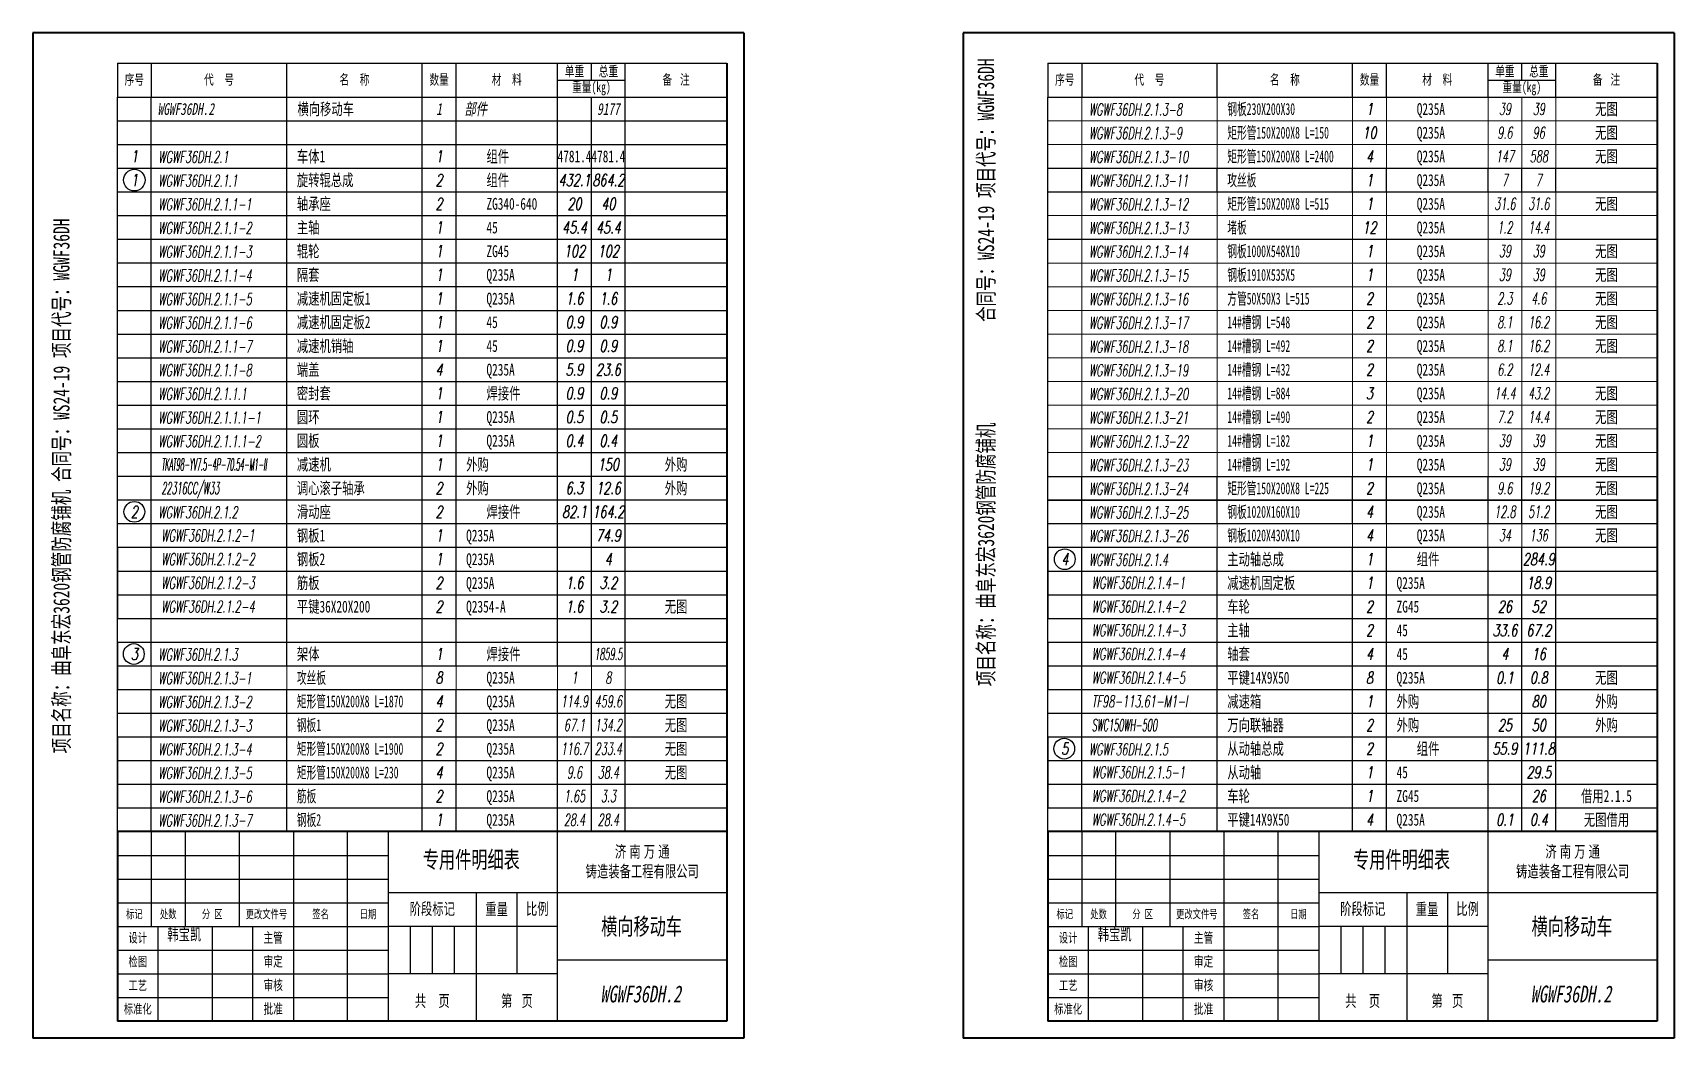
# Model space of a CAD drawing. Header units: millimetres. Extents: x 41246 to 169465, y -141938 to 36614.
# Drawn here: x 137120 to 149240, y -132359 to -124934 of the extents above; entities that cross this region are included whole.
import ezdxf
from ezdxf.enums import TextEntityAlignment as Align

# ---------------------------------------------------------------- set-up
doc = ezdxf.new("R2010")
doc.units = ezdxf.units.MM
for name, color, linetype, lineweight in [('$TD_AUDIT_GENERATED_(2C4)', 7, 'Continuous', 40), ('$TD_AUDIT_GENERATED_(6322E)', 1, 'Continuous', 13), ('S', 7, 'Continuous', 35)]:
    doc.layers.add(name, color=color, linetype=linetype, lineweight=lineweight)
for name, color, linetype in [('$TD_AUDIT_GENERATED_(2C5)', 4, 'Continuous'), ('$TD_AUDIT_GENERATED_(2C6)', 3, 'Continuous'), ('$TD_AUDIT_GENERATED_(800E)', 3, 'Continuous'), ('00', 7, 'Continuous')]:
    doc.layers.add(name, color=color, linetype=linetype)
doc.styles.add('$TD_AUDIT_GENERATED_(2C7)', font='italic.shx', dxfattribs={"width": 0.7, "bigfont": 'AllInOneBig.shx'})
doc.styles.add('$TD_AUDIT_GENERATED_(2C8)', font='', dxfattribs={"width": 0.7})
doc.styles.get('$TD_AUDIT_GENERATED_(2C8)').set_extended_font_data('SimSun')

msp = doc.modelspace()

# ---------------------------------------------------------------- texts
at = {"layer": '$TD_AUDIT_GENERATED_(2C6)', "char_height": 178.08, "width": 7479.78, "attachment_point": 1, "rotation": 90, "style": '$TD_AUDIT_GENERATED_(2C8)'}
for s, insert in [('{\\H0.6739x;                项目名称：曲阜东宏3620钢管防腐铺机             合同号：WS24-19 项目代号：WGWF36DH}', (144098, -130674)), ('\\pxt23;{\\H0.6739x;                     项目名称：曲阜东宏3620钢管防腐铺机 合同号：WS24-19 项目代号：WGWF36DH   }\u3000\u3000\u3000', (137213, -131456))]:
    msp.add_mtext(s, dxfattribs=dict(at, insert=insert))

# ---------------------------------------------------------------- blocks, each defined once
blk = doc.blocks.new('$TD_AUDIT_GENERATED_(327E7)')
for p, q in [((0, 7), (180, 7)), ((0, 0), (0, 7)), ((10, 0), (10, 7)), ((50, 0), (50, 7)), ((90, 0), (90, 7)), ((100, 0), (100, 7)), ((130, 0), (130, 7)), ((140, 0), (140, 7)), ((150, 0), (150, 7)), ((180, 0), (180, 7)), ((0, 0), (180, 0))]:
    blk.add_line(p, q)
at = {"width": 0.7, "flags": 8}
for tag, style, p in [('1', '$TD_AUDIT_GENERATED_(2C7)', (5, 3.5)), ('4', '$TD_AUDIT_GENERATED_(2C7)', (95, 3.5)), ('6', '$TD_AUDIT_GENERATED_(2C7)', (135, 3.5)), ('7', '$TD_AUDIT_GENERATED_(2C7)', (145, 3.5)), ('8', '$TD_AUDIT_GENERATED_(2C8)', (165, 3.5))]:
    blk.add_attdef(tag, text='', height=3.5, dxfattribs=dict(at, style=style)).set_placement(p, align=Align.MIDDLE_CENTER)
at = {"color": 141, "flags": 8}
for tag, style, width, p in [('2', '$TD_AUDIT_GENERATED_(2C7)', 0.6, (13, 3.5)), ('3', '$TD_AUDIT_GENERATED_(2C8)', 0.7, (53, 3.5)), ('5', '$TD_AUDIT_GENERATED_(2C7)', 0.7, (103, 3.5))]:
    blk.add_attdef(tag, text='', height=3.5, dxfattribs=dict(at, style=style, width=width)).set_placement(p, align=Align.MIDDLE_LEFT)
blk = doc.blocks.new('$TD_AUDIT_GENERATED_(327CF)')
for p, q in [((0, 10), (180, 10)), ((0, 10), (0, 0)), ((10, 10), (10, 0)), ((50, 0), (50, 10)), ((90, 0), (90, 10)), ((100, 0), (100, 10)), ((130, 0), (130, 10)), ((140, 5), (140, 10)), ((150, 0), (150, 10)), ((180, 10), (180, 0)), ((130, 5), (150, 5)), ((0, 0), (180, 0))]:
    blk.add_line(p, q)
at = {"char_height": 3, "attachment_point": 5, "style": '$TD_AUDIT_GENERATED_(2C8)'}
for s, insert in [('{\\f\uffbfﾬￌﾣﾤ_GB2312|b0|i0|c134|p49;序号}', (5, 5)), ('{\\f\uffbfﾬￌﾣﾤ_GB2312|b0|i0|c134|p49;代    号}', (30, 5)), ('{\\f\uffbfﾬￌﾣﾤ_GB2312|b0|i0|c134|p49;名    称}', (70, 5)), ('{\\f\uffbfﾬￌﾣﾤ_GB2312|b0|i0|c134|p49;数量}', (95, 5)), ('{\\f\uffbfﾬￌﾣﾤ_GB2312|b0|i0|c134|p49;材    料}', (115, 5)), ('{\\f\uffbfﾬￌﾣﾤ_GB2312|b0|i0|c134|p49;单重}', (135, 7.5)), ('{\\f\uffbfﾬￌﾣﾤ_GB2312|b0|i0|c134|p49;重量}(kg)', (140, 2.5)), ('{\\f\uffbfﾬￌﾣﾤ_GB2312|b0|i0|c134|p49;总重}', (145, 7.5)), ('{\\f\uffbfﾬￌﾣﾤ_GB2312|b0|i0|c134|p49;备   注}', (165, 5))]:
    blk.add_mtext(s, dxfattribs=dict(at, insert=insert))
blk = doc.blocks.new('$TD_AUDIT_GENERATED_(27F)')
at = {"layer": '$TD_AUDIT_GENERATED_(2C4)'}
for p, q in [((0, 56), (-180, 56)), ((-180, 56), (-180, 0))]:
    blk.add_line(p, q, dxfattribs=at)
at = {"layer": '$TD_AUDIT_GENERATED_(2C5)'}
for p, q in [((-170, 56), (-170, 28)), ((-160, 56), (-160, 28)), ((-144, 56), (-144, 28)), ((-128, 56), (-128, 0)), ((-112, 0), (-112, 56)), ((-100, 56), (-100, 0)), ((-50, 0), (-50, 56)), ((-180, 49), (-100, 49)), ((-180, 42), (-100, 42)), ((-180, 35), (-100, 35)), ((-100, 38), (-50, 38)), ((-74, 38), (-74, 0)), ((-62, 38), (-62, 14)), ((-50, 38), (0, 38)), ((-180, 28), (-100, 28)), ((-168, 0), (-168, 28)), ((-152, 28), (-152, 0)), ((-140, 0), (-140, 28)), ((-50, 28), (-100, 28)), ((-93.5, 28), (-93.5, 14)), ((-87, 28), (-87, 14)), ((-80.5, 28), (-80.5, 14)), ((-180, 21), (-100, 21)), ((0, 18), (-50, 18)), ((-180, 14), (-100, 14)), ((-50, 14), (-100, 14)), ((-180, 7), (-100, 7)), ((-50, 0), (-50, 9))]:
    blk.add_line(p, q, dxfattribs=at)
at = {"layer": '$TD_AUDIT_GENERATED_(2C5)', "attachment_point": 5, "style": '$TD_AUDIT_GENERATED_(2C8)'}
for s, insert, char_height, width in [('{\\f\uffbfﾬￌﾣﾤ_GB2312|b0|i0|c134|p49;济 南 万 通\\P铸造装备工程有限公司}', (-25, 47), 3.5, 50), ('{\\f\uffbfﾬￌﾣﾤ_GB2312|b0|i0|c134|p49;阶段标记}', (-87, 33), 3.5, 26), ('{\\f\uffbfﾬￌﾣﾤ_GB2312|b0|i0|c134|p49;重量}', (-68, 33), 3.5, 12), ('比例', (-56, 33), 3.5, 12), ('{\\f\uffbfﾬￌﾣﾤ_GB2312|b0|i0|c134|p49;标记}', (-175, 31.5), 2.5, 15), ('处数', (-165, 31.5), 2.5, 15), ('分 区', (-152, 31.5), 2.5, 15), ('{\\f\uffbfﾬￌﾣﾤ_GB2312|b0|i0|c134|p49;签名}', (-120, 31.5), 2.5, 15), ('{\\f\uffbfﾬￌﾣﾤ_GB2312|b0|i0|c134|p49;日期}', (-106, 31.5), 2.5, 15), ('{\\f\uffbfﾬￌﾣﾤ_GB2312|b0|i0|c134|p49;设计}', (-174, 24.5), 2.8, 10), ('{\\f\uffbfﾬￌﾣﾤ_GB2312|b0|i0|c134|p49;主管}', (-134, 24.5), 3, 10), ('{\\f\uffbfﾬￌﾣﾤ_GB2312|b0|i0|c134|p49;检图}', (-174, 17.5), 2.8, 10), ('{\\f\uffbfﾬￌﾣﾤ_GB2312|b0|i0|c134|p49;审定}', (-134, 17.5), 3, 10), ('{\\f\uffbfﾬￌﾣﾤ_GB2312|b0|i0|c134|p49;工艺}', (-174, 10.5), 2.8, 10), ('{\\f\uffbfﾬￌﾣﾤ_GB2312|b0|i0|c134|p49;审核}', (-134, 10.5), 3, 10), ('{\\fￋￎￌﾣﾤ|b0|i0|c134|p2;标准化}', (-174, 3.5), 2.8, 10), ('{\\f\uffbfﾬￌﾣﾤ_GB2312|b0|i0|c134|p49;批准}', (-134, 3.5), 3, 10), ('{\\f\uffbfﾬￌﾣﾤ_GB2312|b0|i0|c134|p49;共    页}', (-87, 5.82), 3.5, 26), ('{\\f\uffbfﾬￌﾣﾤ_GB2312|b0|i0|c134|p49;第   页}', (-62, 5.82), 3.5, 24)]:
    blk.add_mtext(s, dxfattribs=dict(at, insert=insert, char_height=char_height, width=width))
at = {"layer": '$TD_AUDIT_GENERATED_(2C5)', "insert": (-136, 31.5), "char_height": 2.5, "width": 15, "attachment_point": 5, "line_spacing_factor": 0.8, "style": '$TD_AUDIT_GENERATED_(2C8)'}
blk.add_mtext('{\\fￋￎￌﾣﾤ|b0|i0|c134|p2;更改文件号}', dxfattribs=at)
at = {"layer": '$TD_AUDIT_GENERATED_(2C5)', "style": '$TD_AUDIT_GENERATED_(2C8)', "width": 0.8, "flags": 8}
for tag, height, p in [('Q', 5, (-75.13, 47.19)), ('名称', 5, (-25.19, 28)), ('姓名', 3, (-159.93, 24.36)), ('DATA', 3, (-146.06, 24.09)), ('KG', 3.5, (-68.19, 21.34)), ('Y', 3.5, (-55.74, 20.78)), ('姓名', 3, (-159.93, 17.36)), ('DATA', 3, (-146.06, 17.09)), ('姓名', 3, (-119.93, 10.36)), ('DATA', 3, (-106.06, 10.09)), ('N', 7, (-25.47, 8.06)), ('姓名', 3, (-119.93, 3.36)), ('Z', 3.5, (-87.28, 5.59)), ('X', 3.5, (-62.27, 5.8)), ('DATA', 3, (-106.06, 3.09))]:
    blk.add_attdef(tag, text='', height=height, dxfattribs=at).set_placement(p, align=Align.MIDDLE_CENTER)
at = {"insert": (-165.27, 27.41), "char_height": 3.5, "width": 10.6759, "attachment_point": 1, "style": '$TD_AUDIT_GENERATED_(2C8)'}
blk.add_mtext('韩宝凯', dxfattribs=at)

# ---------------------------------------------------------------- linework, layer by layer
at = {"layer": '$TD_AUDIT_GENERATED_(2C4)'}
for p, q in [((142370, -124934), (137120, -124934)), ((137120, -124934), (137120, -132359)), ((142370, -124934), (142370, -132359)), ((142370, -124934), (142370, -132359)), ((142370, -124934), (142370, -132359)), ((149240, -124934), (143990, -124934)), ((143990, -124934), (143990, -132359)), ((149240, -124934), (149240, -132359)), ((149240, -124934), (149240, -132359)), ((149240, -124934), (149240, -132359)), ((142245, -125159), (142245, -132234)), ((149115, -125159), (149115, -132234)), ((142245, -132234), (137745, -132234)), ((149115, -132234), (144615, -132234)), ((142370, -132359), (137120, -132359)), ((149240, -132359), (143990, -132359))]:
    msp.add_line(p, q, dxfattribs=at)
at = {"layer": '$TD_AUDIT_GENERATED_(2C5)'}
for p, q in [((137745, -128734), (137745, -129259)), ((137745, -128734), (137745, -129259)), ((144615, -128734), (144615, -129259)), ((144615, -128734), (144615, -129259)), ((137745, -129434), (137745, -129784)), ((137745, -129434), (137745, -129784)), ((144615, -129434), (144615, -129784)), ((144615, -129434), (144615, -129784)), ((137745, -130134), (137745, -130659)), ((137745, -130134), (137745, -130659)), ((144615, -130134), (144615, -130659)), ((144615, -130134), (144615, -130659))]:
    msp.add_line(p, q, dxfattribs=at)
at = {"layer": '$TD_AUDIT_GENERATED_(2C6)'}
for p, q in [((137745, -130834), (137745, -125409)), ((144615, -130834), (144615, -125409)), ((142245, -130659), (142245, -130134)), ((149115, -130659), (149115, -130134))]:
    msp.add_line(p, q, dxfattribs=at)
at = {"layer": '$TD_AUDIT_GENERATED_(800E)'}
for centre, radius in [((137870, -126022), 79.8), ((137870, -128472), 76.6), ((144740, -128822), 76.6), ((137866, -129522), 76.6), ((144736, -130221), 76.6)]:
    msp.add_circle(centre, radius, dxfattribs=at)
at = {"layer": 'S'}
for p, q in [((142245, -128734), (142245, -129784)), ((149115, -128734), (149115, -129784))]:
    msp.add_line(p, q, dxfattribs=at)

# ---------------------------------------------------------------- block references
at = {"layer": '$TD_AUDIT_GENERATED_(2C5)'}
ref = msp.add_blockref('$TD_AUDIT_GENERATED_(327E7)', (137745, -125584), dxfattribs=dict(at, xscale=25, yscale=25, zscale=25))
ref.add_attrib('2', 'WGWF36DH.2', dxfattribs={"layer": '0', "color": 141, "height": 87.5, "style": '$TD_AUDIT_GENERATED_(2C8)', "oblique": 10, "width": 0.7, "flags": 8}).set_placement((138042, -125497), align=Align.MIDDLE_LEFT)
ref.add_attrib('3', '横向移动车', dxfattribs={"layer": '0', "color": 141, "height": 87.5, "style": '$TD_AUDIT_GENERATED_(2C8)', "width": 0.7, "flags": 8}).set_placement((139074, -125497), align=Align.MIDDLE_LEFT)
ref.add_attrib('4', '1', dxfattribs={"layer": '0', "height": 87.5, "style": '$TD_AUDIT_GENERATED_(2C8)', "oblique": 10, "width": 0.7, "flags": 8}).set_placement((140120, -125497), align=Align.MIDDLE_CENTER)
ref.add_attrib('5', '部件', dxfattribs={"layer": '0', "color": 141, "height": 87.5, "style": '$TD_AUDIT_GENERATED_(2C8)', "oblique": 10, "width": 0.7, "flags": 8}).set_placement((140308, -125497), align=Align.MIDDLE_LEFT)
ref.add_attrib('7', '9177', dxfattribs={"layer": '0', "height": 87.5, "style": '$TD_AUDIT_GENERATED_(2C8)', "oblique": 10, "width": 0.7, "flags": 8}).set_placement((141370, -125497), align=Align.MIDDLE_CENTER)
at = {"layer": '$TD_AUDIT_GENERATED_(2C5)', "xscale": 25, "yscale": 25, "zscale": 25}
for p in [(137745, -125759), (137745, -125759), (137745, -128384), (137745, -128384), (144615, -128385), (144615, -128559), (137745, -129259), (137745, -129259), (137745, -129434), (137745, -129434), (144615, -130134), (144615, -130834)]:
    msp.add_blockref('$TD_AUDIT_GENERATED_(327E7)', p, dxfattribs=at)
at = {"layer": '$TD_AUDIT_GENERATED_(2C5)'}
ref = msp.add_blockref('$TD_AUDIT_GENERATED_(327E7)', (137745, -127859), dxfattribs=dict(at, xscale=25.00000000000171, yscale=25.00000000000171, zscale=25.00000000000171))
ref.add_attrib('2', 'WGWF36DH.2.1.1.1-1', dxfattribs={"layer": '0', "color": 141, "height": 87.5, "style": '$TD_AUDIT_GENERATED_(2C7)', "width": 0.6, "flags": 8}).set_placement((138048, -127776), align=Align.MIDDLE_LEFT)
ref.add_attrib('3', '圆环', dxfattribs={"layer": '0', "color": 141, "height": 87.5, "style": '$TD_AUDIT_GENERATED_(2C8)', "width": 0.7, "flags": 8}).set_placement((139070, -127772), align=Align.MIDDLE_LEFT)
ref.add_attrib('4', '1', dxfattribs={"layer": '0', "height": 87.5, "style": '$TD_AUDIT_GENERATED_(2C7)', "width": 0.7, "flags": 8}).set_placement((140120, -127772), align=Align.MIDDLE_CENTER)
ref.add_attrib('5', 'Q235A', dxfattribs={"layer": '0', "color": 141, "height": 87.5, "style": '$TD_AUDIT_GENERATED_(2C8)', "width": 0.7, "flags": 8}).set_placement((140470, -127772), align=Align.MIDDLE_LEFT)
ref.add_attrib('6', '0.5', dxfattribs={"layer": '0', "height": 87.5, "style": '$TD_AUDIT_GENERATED_(2C7)', "width": 0.7, "flags": 8}).set_placement((141120, -127772), align=Align.MIDDLE_CENTER)
ref.add_attrib('7', '0.5', dxfattribs={"layer": '0', "height": 87.5, "style": '$TD_AUDIT_GENERATED_(2C7)', "width": 0.7, "flags": 8}).set_placement((141370, -127772), align=Align.MIDDLE_CENTER)
ref = msp.add_blockref('$TD_AUDIT_GENERATED_(327E7)', (137745, -128034), dxfattribs=dict(at, xscale=25.00000000000171, yscale=25.00000000000171, zscale=25.00000000000171))
ref.add_attrib('2', 'WGWF36DH.2.1.1.1-2', dxfattribs={"layer": '0', "color": 141, "height": 87.5, "style": '$TD_AUDIT_GENERATED_(2C7)', "width": 0.6, "flags": 8}).set_placement((138048, -127951), align=Align.MIDDLE_LEFT)
ref.add_attrib('3', '圆板', dxfattribs={"layer": '0', "color": 141, "height": 87.5, "style": '$TD_AUDIT_GENERATED_(2C8)', "width": 0.7, "flags": 8}).set_placement((139070, -127947), align=Align.MIDDLE_LEFT)
ref.add_attrib('4', '1', dxfattribs={"layer": '0', "height": 87.5, "style": '$TD_AUDIT_GENERATED_(2C7)', "width": 0.7, "flags": 8}).set_placement((140120, -127947), align=Align.MIDDLE_CENTER)
ref.add_attrib('5', 'Q235A', dxfattribs={"layer": '0', "color": 141, "height": 87.5, "style": '$TD_AUDIT_GENERATED_(2C8)', "width": 0.7, "flags": 8}).set_placement((140470, -127947), align=Align.MIDDLE_LEFT)
ref.add_attrib('6', '0.4', dxfattribs={"layer": '0', "height": 87.5, "style": '$TD_AUDIT_GENERATED_(2C7)', "width": 0.7, "flags": 8}).set_placement((141120, -127947), align=Align.MIDDLE_CENTER)
ref.add_attrib('7', '0.4', dxfattribs={"layer": '0', "height": 87.5, "style": '$TD_AUDIT_GENERATED_(2C7)', "width": 0.7, "flags": 8}).set_placement((141370, -127947), align=Align.MIDDLE_CENTER)
at = {"layer": '$TD_AUDIT_GENERATED_(2C6)', "xscale": 25, "yscale": 25, "zscale": 25}
for p in [(137745, -125409), (144615, -125409)]:
    msp.add_blockref('$TD_AUDIT_GENERATED_(327CF)', p, dxfattribs=at)
at = {"layer": '$TD_AUDIT_GENERATED_(2C6)'}
ref = msp.add_blockref('$TD_AUDIT_GENERATED_(327E7)', (137745, -128734), dxfattribs=dict(at, xscale=24.99999999999966, yscale=24.99999999999966, zscale=24.99999999999966))
ref.add_attrib('2', 'WGWF36DH.2.1.2-1', dxfattribs={"layer": '0', "color": 141, "height": 87.5, "style": '$TD_AUDIT_GENERATED_(2C7)', "width": 0.6, "flags": 8}).set_placement((138070, -128647), align=Align.MIDDLE_LEFT)
ref.add_attrib('3', '钢板1', dxfattribs={"layer": '0', "color": 141, "height": 87.5, "style": '$TD_AUDIT_GENERATED_(2C8)', "width": 0.7, "flags": 8}).set_placement((139070, -128647), align=Align.MIDDLE_LEFT)
ref.add_attrib('4', '1', dxfattribs={"layer": '0', "height": 87.5, "style": '$TD_AUDIT_GENERATED_(2C7)', "width": 0.7, "flags": 8}).set_placement((140120, -128647), align=Align.MIDDLE_CENTER)
ref.add_attrib('5', 'Q235A', dxfattribs={"layer": '0', "color": 141, "height": 87.5, "style": '$TD_AUDIT_GENERATED_(2C8)', "width": 0.7, "flags": 8}).set_placement((140320, -128647), align=Align.MIDDLE_LEFT)
ref.add_attrib('7', '74.9', dxfattribs={"layer": '0', "height": 87.5, "style": '$TD_AUDIT_GENERATED_(2C7)', "width": 0.7, "flags": 8}).set_placement((141370, -128647), align=Align.MIDDLE_CENTER)
ref = msp.add_blockref('$TD_AUDIT_GENERATED_(327E7)', (137745, -128909), dxfattribs=dict(at, xscale=24.99999999999966, yscale=24.99999999999966, zscale=24.99999999999966))
ref.add_attrib('2', 'WGWF36DH.2.1.2-2', dxfattribs={"layer": '0', "color": 141, "height": 87.5, "style": '$TD_AUDIT_GENERATED_(2C7)', "width": 0.6, "flags": 8}).set_placement((138070, -128822), align=Align.MIDDLE_LEFT)
ref.add_attrib('3', '钢板2', dxfattribs={"layer": '0', "color": 141, "height": 87.5, "style": '$TD_AUDIT_GENERATED_(2C8)', "width": 0.7, "flags": 8}).set_placement((139070, -128822), align=Align.MIDDLE_LEFT)
ref.add_attrib('4', '1', dxfattribs={"layer": '0', "height": 87.5, "style": '$TD_AUDIT_GENERATED_(2C7)', "width": 0.7, "flags": 8}).set_placement((140120, -128822), align=Align.MIDDLE_CENTER)
ref.add_attrib('5', 'Q235A', dxfattribs={"layer": '0', "color": 141, "height": 87.5, "style": '$TD_AUDIT_GENERATED_(2C8)', "width": 0.7, "flags": 8}).set_placement((140320, -128822), align=Align.MIDDLE_LEFT)
ref.add_attrib('7', '4', dxfattribs={"layer": '0', "height": 87.5, "style": '$TD_AUDIT_GENERATED_(2C7)', "width": 0.7, "flags": 8}).set_placement((141370, -128822), align=Align.MIDDLE_CENTER)
ref = msp.add_blockref('$TD_AUDIT_GENERATED_(327E7)', (137745, -129084), dxfattribs=dict(at, xscale=24.99999999999966, yscale=24.99999999999966, zscale=24.99999999999966))
ref.add_attrib('2', 'WGWF36DH.2.1.2-3', dxfattribs={"layer": '0', "color": 141, "height": 87.5, "style": '$TD_AUDIT_GENERATED_(2C7)', "width": 0.6, "flags": 8}).set_placement((138070, -128997), align=Align.MIDDLE_LEFT)
ref.add_attrib('3', '筋板', dxfattribs={"layer": '0', "color": 141, "height": 87.5, "style": '$TD_AUDIT_GENERATED_(2C8)', "width": 0.7, "flags": 8}).set_placement((139070, -128997), align=Align.MIDDLE_LEFT)
ref.add_attrib('4', '2', dxfattribs={"layer": '0', "height": 87.5, "style": '$TD_AUDIT_GENERATED_(2C7)', "width": 0.7, "flags": 8}).set_placement((140120, -128997), align=Align.MIDDLE_CENTER)
ref.add_attrib('5', 'Q235A', dxfattribs={"layer": '0', "color": 141, "height": 87.5, "style": '$TD_AUDIT_GENERATED_(2C8)', "width": 0.7, "flags": 8}).set_placement((140320, -128997), align=Align.MIDDLE_LEFT)
ref.add_attrib('6', '1.6', dxfattribs={"layer": '0', "height": 87.5, "style": '$TD_AUDIT_GENERATED_(2C7)', "width": 0.7, "flags": 8}).set_placement((141120, -128997), align=Align.MIDDLE_CENTER)
ref.add_attrib('7', '3.2', dxfattribs={"layer": '0', "height": 87.5, "style": '$TD_AUDIT_GENERATED_(2C7)', "width": 0.7, "flags": 8}).set_placement((141370, -128997), align=Align.MIDDLE_CENTER)
ref = msp.add_blockref('$TD_AUDIT_GENERATED_(327E7)', (144615, -129084), dxfattribs=dict(at, xscale=25.00000007126526, yscale=25.00000007126526, zscale=25.00000007126526))
ref.add_attrib('2', 'WGWF36DH.2.1.4-1', dxfattribs={"layer": '0', "color": 141, "height": 87.5, "style": '$TD_AUDIT_GENERATED_(2C7)', "width": 0.6, "flags": 8}).set_placement((144940, -128997), align=Align.MIDDLE_LEFT)
ref.add_attrib('3', '减速机固定板', dxfattribs={"layer": '0', "color": 141, "height": 87.5, "style": '$TD_AUDIT_GENERATED_(2C8)', "width": 0.7, "flags": 8}).set_placement((145940, -128997), align=Align.MIDDLE_LEFT)
ref.add_attrib('4', '1', dxfattribs={"layer": '0', "height": 87.5, "style": '$TD_AUDIT_GENERATED_(2C7)', "width": 0.7, "flags": 8}).set_placement((146990, -128997), align=Align.MIDDLE_CENTER)
ref.add_attrib('5', 'Q235A', dxfattribs={"layer": '0', "color": 141, "height": 87.5, "style": '$TD_AUDIT_GENERATED_(2C8)', "width": 0.7, "flags": 8}).set_placement((147190, -128997), align=Align.MIDDLE_LEFT)
ref.add_attrib('7', '18.9', dxfattribs={"layer": '0', "height": 87.5, "style": '$TD_AUDIT_GENERATED_(2C7)', "width": 0.7, "flags": 8}).set_placement((148240, -128997), align=Align.MIDDLE_CENTER)
ref = msp.add_blockref('$TD_AUDIT_GENERATED_(327E7)', (137745, -129259), dxfattribs=dict(at, xscale=25.00000088444341, yscale=25.00000088444341, zscale=25.00000088444341))
ref.add_attrib('2', 'WGWF36DH.2.1.2-4', dxfattribs={"layer": '0', "color": 141, "height": 87.5, "style": '$TD_AUDIT_GENERATED_(2C7)', "width": 0.6, "flags": 8}).set_placement((138070, -129172), align=Align.MIDDLE_LEFT)
ref.add_attrib('3', '平键36X20X200', dxfattribs={"layer": '0', "color": 141, "height": 87.5, "style": '$TD_AUDIT_GENERATED_(2C8)', "width": 0.7, "flags": 8}).set_placement((139070, -129172), align=Align.MIDDLE_LEFT)
ref.add_attrib('4', '2', dxfattribs={"layer": '0', "height": 87.5, "style": '$TD_AUDIT_GENERATED_(2C7)', "width": 0.7, "flags": 8}).set_placement((140120, -129172), align=Align.MIDDLE_CENTER)
ref.add_attrib('5', 'Q2354-A', dxfattribs={"layer": '0', "color": 141, "height": 87.5, "style": '$TD_AUDIT_GENERATED_(2C8)', "width": 0.7, "flags": 8}).set_placement((140320, -129172), align=Align.MIDDLE_LEFT)
ref.add_attrib('6', '1.6', dxfattribs={"layer": '0', "height": 87.5, "style": '$TD_AUDIT_GENERATED_(2C7)', "width": 0.7, "flags": 8}).set_placement((141120, -129172), align=Align.MIDDLE_CENTER)
ref.add_attrib('7', '3.2', dxfattribs={"layer": '0', "height": 87.5, "style": '$TD_AUDIT_GENERATED_(2C7)', "width": 0.7, "flags": 8}).set_placement((141370, -129172), align=Align.MIDDLE_CENTER)
ref.add_attrib('8', '无图', dxfattribs={"layer": '0', "height": 87.5, "style": '$TD_AUDIT_GENERATED_(2C8)', "width": 0.7, "flags": 8}).set_placement((141870, -129172), align=Align.MIDDLE_CENTER)
ref = msp.add_blockref('$TD_AUDIT_GENERATED_(327E7)', (144615, -129259), dxfattribs=dict(at, xscale=25.00000007126526, yscale=25.00000007126526, zscale=25.00000007126526))
ref.add_attrib('2', 'WGWF36DH.2.1.4-2', dxfattribs={"layer": '0', "color": 141, "height": 87.5, "style": '$TD_AUDIT_GENERATED_(2C7)', "width": 0.6, "flags": 8}).set_placement((144940, -129172), align=Align.MIDDLE_LEFT)
ref.add_attrib('3', '车轮', dxfattribs={"layer": '0', "color": 141, "height": 87.5, "style": '$TD_AUDIT_GENERATED_(2C8)', "width": 0.7, "flags": 8}).set_placement((145940, -129172), align=Align.MIDDLE_LEFT)
ref.add_attrib('4', '2', dxfattribs={"layer": '0', "height": 87.5, "style": '$TD_AUDIT_GENERATED_(2C7)', "width": 0.7, "flags": 8}).set_placement((146990, -129172), align=Align.MIDDLE_CENTER)
ref.add_attrib('5', 'ZG45', dxfattribs={"layer": '0', "color": 141, "height": 87.5, "style": '$TD_AUDIT_GENERATED_(2C8)', "width": 0.7, "flags": 8}).set_placement((147190, -129172), align=Align.MIDDLE_LEFT)
ref.add_attrib('6', '26', dxfattribs={"layer": '0', "height": 87.5, "style": '$TD_AUDIT_GENERATED_(2C7)', "width": 0.7, "flags": 8}).set_placement((147990, -129172), align=Align.MIDDLE_CENTER)
ref.add_attrib('7', '52', dxfattribs={"layer": '0', "height": 87.5, "style": '$TD_AUDIT_GENERATED_(2C7)', "width": 0.7, "flags": 8}).set_placement((148240, -129172), align=Align.MIDDLE_CENTER)
ref = msp.add_blockref('$TD_AUDIT_GENERATED_(327E7)', (144615, -129434), dxfattribs=dict(at, xscale=25.00000007126526, yscale=25.00000007126526, zscale=25.00000007126526))
ref.add_attrib('2', 'WGWF36DH.2.1.4-3', dxfattribs={"layer": '0', "color": 141, "height": 87.5, "style": '$TD_AUDIT_GENERATED_(2C7)', "width": 0.6, "flags": 8}).set_placement((144940, -129347), align=Align.MIDDLE_LEFT)
ref.add_attrib('3', '主轴', dxfattribs={"layer": '0', "color": 141, "height": 87.5, "style": '$TD_AUDIT_GENERATED_(2C8)', "width": 0.7, "flags": 8}).set_placement((145940, -129347), align=Align.MIDDLE_LEFT)
ref.add_attrib('4', '2', dxfattribs={"layer": '0', "height": 87.5, "style": '$TD_AUDIT_GENERATED_(2C7)', "width": 0.7, "flags": 8}).set_placement((146990, -129347), align=Align.MIDDLE_CENTER)
ref.add_attrib('5', '45', dxfattribs={"layer": '0', "color": 141, "height": 87.5, "style": '$TD_AUDIT_GENERATED_(2C8)', "width": 0.7, "flags": 8}).set_placement((147190, -129347), align=Align.MIDDLE_LEFT)
ref.add_attrib('6', '33.6', dxfattribs={"layer": '0', "height": 87.5, "style": '$TD_AUDIT_GENERATED_(2C7)', "width": 0.7, "flags": 8}).set_placement((147990, -129347), align=Align.MIDDLE_CENTER)
ref.add_attrib('7', '67.2', dxfattribs={"layer": '0', "height": 87.5, "style": '$TD_AUDIT_GENERATED_(2C7)', "width": 0.7, "flags": 8}).set_placement((148240, -129347), align=Align.MIDDLE_CENTER)
ref = msp.add_blockref('$TD_AUDIT_GENERATED_(327E7)', (144615, -129609), dxfattribs=dict(at, xscale=25.00000007126526, yscale=25.00000007126526, zscale=25.00000007126526))
ref.add_attrib('2', 'WGWF36DH.2.1.4-4', dxfattribs={"layer": '0', "color": 141, "height": 87.5, "style": '$TD_AUDIT_GENERATED_(2C7)', "width": 0.6, "flags": 8}).set_placement((144940, -129522), align=Align.MIDDLE_LEFT)
ref.add_attrib('3', '轴套', dxfattribs={"layer": '0', "color": 141, "height": 87.5, "style": '$TD_AUDIT_GENERATED_(2C8)', "width": 0.7, "flags": 8}).set_placement((145940, -129522), align=Align.MIDDLE_LEFT)
ref.add_attrib('4', '4', dxfattribs={"layer": '0', "height": 87.5, "style": '$TD_AUDIT_GENERATED_(2C7)', "width": 0.7, "flags": 8}).set_placement((146990, -129522), align=Align.MIDDLE_CENTER)
ref.add_attrib('5', '45', dxfattribs={"layer": '0', "color": 141, "height": 87.5, "style": '$TD_AUDIT_GENERATED_(2C8)', "width": 0.7, "flags": 8}).set_placement((147190, -129522), align=Align.MIDDLE_LEFT)
ref.add_attrib('6', '4', dxfattribs={"layer": '0', "height": 87.5, "style": '$TD_AUDIT_GENERATED_(2C7)', "width": 0.7, "flags": 8}).set_placement((147990, -129522), align=Align.MIDDLE_CENTER)
ref.add_attrib('7', '16', dxfattribs={"layer": '0', "height": 87.5, "style": '$TD_AUDIT_GENERATED_(2C7)', "width": 0.7, "flags": 8}).set_placement((148240, -129522), align=Align.MIDDLE_CENTER)
ref = msp.add_blockref('$TD_AUDIT_GENERATED_(327E7)', (144615, -129784), dxfattribs=dict(at, xscale=25.00000007126526, yscale=25.00000007126526, zscale=25.00000007126526))
ref.add_attrib('2', 'WGWF36DH.2.1.4-5', dxfattribs={"layer": '0', "color": 141, "height": 87.5, "style": '$TD_AUDIT_GENERATED_(2C7)', "width": 0.6, "flags": 8}).set_placement((144940, -129697), align=Align.MIDDLE_LEFT)
ref.add_attrib('3', '平键14X9X50', dxfattribs={"layer": '0', "color": 141, "height": 87.5, "style": '$TD_AUDIT_GENERATED_(2C8)', "width": 0.7, "flags": 8}).set_placement((145940, -129697), align=Align.MIDDLE_LEFT)
ref.add_attrib('4', '8', dxfattribs={"layer": '0', "height": 87.5, "style": '$TD_AUDIT_GENERATED_(2C7)', "width": 0.7, "flags": 8}).set_placement((146990, -129697), align=Align.MIDDLE_CENTER)
ref.add_attrib('5', 'Q235A', dxfattribs={"layer": '0', "color": 141, "height": 87.5, "style": '$TD_AUDIT_GENERATED_(2C8)', "width": 0.7, "flags": 8}).set_placement((147190, -129697), align=Align.MIDDLE_LEFT)
ref.add_attrib('6', '0.1', dxfattribs={"layer": '0', "height": 87.5, "style": '$TD_AUDIT_GENERATED_(2C7)', "width": 0.7, "flags": 8}).set_placement((147990, -129697), align=Align.MIDDLE_CENTER)
ref.add_attrib('7', '0.8', dxfattribs={"layer": '0', "height": 87.5, "style": '$TD_AUDIT_GENERATED_(2C7)', "width": 0.7, "flags": 8}).set_placement((148240, -129697), align=Align.MIDDLE_CENTER)
ref.add_attrib('8', '无图', dxfattribs={"layer": '0', "height": 87.5, "style": '$TD_AUDIT_GENERATED_(2C8)', "width": 0.7, "flags": 8}).set_placement((148740, -129697), align=Align.MIDDLE_CENTER)
ref = msp.add_blockref('$TD_AUDIT_GENERATED_(327E7)', (144615, -129959), dxfattribs=dict(at, xscale=25.00000007126526, yscale=25.00000007126526, zscale=25.00000007126526))
ref.add_attrib('2', 'TF98-113.61-M1-I', dxfattribs={"layer": '0', "color": 141, "height": 87.5, "style": '$TD_AUDIT_GENERATED_(2C7)', "width": 0.6, "flags": 8}).set_placement((144940, -129872), align=Align.MIDDLE_LEFT)
ref.add_attrib('3', '减速箱', dxfattribs={"layer": '0', "color": 141, "height": 87.5, "style": '$TD_AUDIT_GENERATED_(2C8)', "width": 0.7, "flags": 8}).set_placement((145940, -129872), align=Align.MIDDLE_LEFT)
ref.add_attrib('4', '1', dxfattribs={"layer": '0', "height": 87.5, "style": '$TD_AUDIT_GENERATED_(2C7)', "width": 0.7, "flags": 8}).set_placement((146990, -129872), align=Align.MIDDLE_CENTER)
ref.add_attrib('5', '外购', dxfattribs={"layer": '0', "color": 141, "height": 87.5, "style": '$TD_AUDIT_GENERATED_(2C8)', "width": 0.7, "flags": 8}).set_placement((147190, -129872), align=Align.MIDDLE_LEFT)
ref.add_attrib('7', '80', dxfattribs={"layer": '0', "height": 87.5, "style": '$TD_AUDIT_GENERATED_(2C7)', "width": 0.7, "flags": 8}).set_placement((148240, -129872), align=Align.MIDDLE_CENTER)
ref.add_attrib('8', '外购', dxfattribs={"layer": '0', "height": 87.5, "style": '$TD_AUDIT_GENERATED_(2C8)', "width": 0.7, "flags": 8}).set_placement((148740, -129872), align=Align.MIDDLE_CENTER)
ref = msp.add_blockref('$TD_AUDIT_GENERATED_(327E7)', (144615, -130134), dxfattribs=dict(at, xscale=25.00000007126526, yscale=25.00000007126526, zscale=25.00000007126526))
ref.add_attrib('2', 'SWC150WH-500', dxfattribs={"layer": '0', "color": 141, "height": 87.5, "style": '$TD_AUDIT_GENERATED_(2C7)', "width": 0.5, "flags": 8}).set_placement((144940, -130047), align=Align.MIDDLE_LEFT)
ref.add_attrib('3', '万向联轴器', dxfattribs={"layer": '0', "color": 141, "height": 87.5, "style": '$TD_AUDIT_GENERATED_(2C8)', "width": 0.7, "flags": 8}).set_placement((145940, -130047), align=Align.MIDDLE_LEFT)
ref.add_attrib('4', '2', dxfattribs={"layer": '0', "height": 87.5, "style": '$TD_AUDIT_GENERATED_(2C7)', "width": 0.7, "flags": 8}).set_placement((146990, -130047), align=Align.MIDDLE_CENTER)
ref.add_attrib('5', '外购', dxfattribs={"layer": '0', "color": 141, "height": 87.5, "style": '$TD_AUDIT_GENERATED_(2C8)', "width": 0.7, "flags": 8}).set_placement((147190, -130047), align=Align.MIDDLE_LEFT)
ref.add_attrib('6', '25', dxfattribs={"layer": '0', "height": 87.5, "style": '$TD_AUDIT_GENERATED_(2C7)', "width": 0.7, "flags": 8}).set_placement((147990, -130047), align=Align.MIDDLE_CENTER)
ref.add_attrib('7', '50', dxfattribs={"layer": '0', "height": 87.5, "style": '$TD_AUDIT_GENERATED_(2C7)', "width": 0.7, "flags": 8}).set_placement((148240, -130047), align=Align.MIDDLE_CENTER)
ref.add_attrib('8', '外购', dxfattribs={"layer": '0', "height": 87.5, "style": '$TD_AUDIT_GENERATED_(2C8)', "width": 0.7, "flags": 8}).set_placement((148740, -130047), align=Align.MIDDLE_CENTER)
ref = msp.add_blockref('$TD_AUDIT_GENERATED_(327E7)', (144615, -130484), dxfattribs=dict(at, xscale=24.99999999999967, yscale=24.99999999999967, zscale=24.99999999999967))
ref.add_attrib('2', 'WGWF36DH.2.1.5-1', dxfattribs={"layer": '0', "color": 141, "height": 87.5, "style": '$TD_AUDIT_GENERATED_(2C7)', "width": 0.6, "flags": 8}).set_placement((144940, -130396), align=Align.MIDDLE_LEFT)
ref.add_attrib('3', '从动轴', dxfattribs={"layer": '0', "color": 141, "height": 87.5, "style": '$TD_AUDIT_GENERATED_(2C8)', "width": 0.7, "flags": 8}).set_placement((145940, -130396), align=Align.MIDDLE_LEFT)
ref.add_attrib('4', '1', dxfattribs={"layer": '0', "height": 87.5, "style": '$TD_AUDIT_GENERATED_(2C7)', "width": 0.7, "flags": 8}).set_placement((146990, -130396), align=Align.MIDDLE_CENTER)
ref.add_attrib('5', '45', dxfattribs={"layer": '0', "color": 141, "height": 87.5, "style": '$TD_AUDIT_GENERATED_(2C8)', "width": 0.7, "flags": 8}).set_placement((147190, -130396), align=Align.MIDDLE_LEFT)
ref.add_attrib('7', '29.5', dxfattribs={"layer": '0', "height": 87.5, "style": '$TD_AUDIT_GENERATED_(2C7)', "width": 0.7, "flags": 8}).set_placement((148240, -130396), align=Align.MIDDLE_CENTER)
ref = msp.add_blockref('$TD_AUDIT_GENERATED_(327E7)', (144615, -130659), dxfattribs=dict(at, xscale=24.99999999999967, yscale=24.99999999999967, zscale=24.99999999999967))
ref.add_attrib('2', 'WGWF36DH.2.1.4-2', dxfattribs={"layer": '0', "color": 141, "height": 87.5, "style": '$TD_AUDIT_GENERATED_(2C7)', "width": 0.6, "flags": 8}).set_placement((144940, -130571), align=Align.MIDDLE_LEFT)
ref.add_attrib('3', '车轮', dxfattribs={"layer": '0', "color": 141, "height": 87.5, "style": '$TD_AUDIT_GENERATED_(2C8)', "width": 0.7, "flags": 8}).set_placement((145940, -130571), align=Align.MIDDLE_LEFT)
ref.add_attrib('4', '1', dxfattribs={"layer": '0', "height": 87.5, "style": '$TD_AUDIT_GENERATED_(2C7)', "width": 0.7, "flags": 8}).set_placement((146990, -130571), align=Align.MIDDLE_CENTER)
ref.add_attrib('5', 'ZG45', dxfattribs={"layer": '0', "color": 141, "height": 87.5, "style": '$TD_AUDIT_GENERATED_(2C8)', "width": 0.7, "flags": 8}).set_placement((147190, -130571), align=Align.MIDDLE_LEFT)
ref.add_attrib('7', '26', dxfattribs={"layer": '0', "height": 87.5, "style": '$TD_AUDIT_GENERATED_(2C7)', "width": 0.7, "flags": 8}).set_placement((148240, -130571), align=Align.MIDDLE_CENTER)
ref.add_attrib('8', '借用2.1.5', dxfattribs={"layer": '0', "height": 87.5, "style": '$TD_AUDIT_GENERATED_(2C8)', "width": 0.7, "flags": 8}).set_placement((148740, -130571), align=Align.MIDDLE_CENTER)
ref = msp.add_blockref('$TD_AUDIT_GENERATED_(327E7)', (144615, -130834), dxfattribs=dict(at, xscale=24.99999999999967, yscale=24.99999999999967, zscale=24.99999999999967))
ref.add_attrib('2', 'WGWF36DH.2.1.4-5', dxfattribs={"layer": '0', "color": 141, "height": 87.5, "style": '$TD_AUDIT_GENERATED_(2C7)', "width": 0.6, "flags": 8}).set_placement((144940, -130746), align=Align.MIDDLE_LEFT)
ref.add_attrib('3', '平键14X9X50', dxfattribs={"layer": '0', "color": 141, "height": 87.5, "style": '$TD_AUDIT_GENERATED_(2C8)', "width": 0.7, "flags": 8}).set_placement((145940, -130746), align=Align.MIDDLE_LEFT)
ref.add_attrib('4', '4', dxfattribs={"layer": '0', "height": 87.5, "style": '$TD_AUDIT_GENERATED_(2C7)', "width": 0.7, "flags": 8}).set_placement((146990, -130746), align=Align.MIDDLE_CENTER)
ref.add_attrib('5', 'Q235A', dxfattribs={"layer": '0', "color": 141, "height": 87.5, "style": '$TD_AUDIT_GENERATED_(2C8)', "width": 0.7, "flags": 8}).set_placement((147190, -130746), align=Align.MIDDLE_LEFT)
ref.add_attrib('6', '0.1', dxfattribs={"layer": '0', "height": 87.5, "style": '$TD_AUDIT_GENERATED_(2C7)', "width": 0.7, "flags": 8}).set_placement((147990, -130746), align=Align.MIDDLE_CENTER)
ref.add_attrib('7', '0.4', dxfattribs={"layer": '0', "height": 87.5, "style": '$TD_AUDIT_GENERATED_(2C7)', "width": 0.7, "flags": 8}).set_placement((148240, -130746), align=Align.MIDDLE_CENTER)
ref.add_attrib('8', '无图借用', dxfattribs={"layer": '0', "height": 87.5, "style": '$TD_AUDIT_GENERATED_(2C8)', "width": 0.7, "flags": 8}).set_placement((148740, -130746), align=Align.MIDDLE_CENTER)
ref = msp.add_blockref('$TD_AUDIT_GENERATED_(27F)', (142245, -132234), dxfattribs=dict(at, xscale=25, yscale=25, zscale=25))
ref.add_attrib('名称', '横向移动车', dxfattribs={"layer": '$TD_AUDIT_GENERATED_(2C5)', "height": 125, "style": '$TD_AUDIT_GENERATED_(2C8)', "oblique": 0.1745, "width": 0.7, "flags": 8}).set_placement((141615, -131534), align=Align.MIDDLE_CENTER)
ref.add_attrib('N', 'WGWF36DH.2', dxfattribs={"layer": '$TD_AUDIT_GENERATED_(2C5)', "height": 125, "style": '$TD_AUDIT_GENERATED_(2C8)', "oblique": 10, "width": 0.7, "flags": 8}).set_placement((141609, -132033), align=Align.MIDDLE_CENTER)
ref.add_attrib('材料', '专用件明细表', dxfattribs={"layer": '$TD_AUDIT_GENERATED_(2C5)', "height": 125, "style": '$TD_AUDIT_GENERATED_(2C8)', "oblique": 0.1745, "width": 0.7, "flags": 8}).set_placement((140358, -131040), align=Align.MIDDLE_CENTER)
ref = msp.add_blockref('$TD_AUDIT_GENERATED_(27F)', (149115, -132234), dxfattribs=dict(at, xscale=25, yscale=25, zscale=25))
ref.add_attrib('名称', '横向移动车', dxfattribs={"layer": '$TD_AUDIT_GENERATED_(2C5)', "height": 125, "style": '$TD_AUDIT_GENERATED_(2C8)', "oblique": 0.1745, "width": 0.7, "flags": 8}).set_placement((148485, -131534), align=Align.MIDDLE_CENTER)
ref.add_attrib('N', 'WGWF36DH.2', dxfattribs={"layer": '$TD_AUDIT_GENERATED_(2C5)', "height": 125, "style": '$TD_AUDIT_GENERATED_(2C8)', "oblique": 10, "width": 0.7, "flags": 8}).set_placement((148478, -132033), align=Align.MIDDLE_CENTER)
ref.add_attrib('材料', '专用件明细表', dxfattribs={"layer": '$TD_AUDIT_GENERATED_(2C5)', "height": 125, "style": '$TD_AUDIT_GENERATED_(2C8)', "oblique": 0.1745, "width": 0.7, "flags": 8}).set_placement((147227, -131040), align=Align.MIDDLE_CENTER)
at = {"layer": '$TD_AUDIT_GENERATED_(6322E)'}
ref = msp.add_blockref('$TD_AUDIT_GENERATED_(327E7)', (144615, -125584), dxfattribs=dict(at, xscale=25.00000000000015, yscale=25.00000000000015, zscale=25.00000000000015))
ref.add_attrib('2', 'WGWF36DH.2.1.3-8', dxfattribs={"layer": '0', "color": 141, "height": 87.5, "style": '$TD_AUDIT_GENERATED_(2C7)', "width": 0.6, "flags": 8}).set_placement((144918, -125501), align=Align.MIDDLE_LEFT)
ref.add_attrib('3', '钢板230X200X30', dxfattribs={"layer": '0', "color": 141, "height": 87.5, "style": '$TD_AUDIT_GENERATED_(2C8)', "width": 0.6, "flags": 8}).set_placement((145940, -125497), align=Align.MIDDLE_LEFT)
ref.add_attrib('4', '1', dxfattribs={"layer": '0', "height": 87.5, "style": '$TD_AUDIT_GENERATED_(2C7)', "width": 0.7, "flags": 8}).set_placement((146990, -125497), align=Align.MIDDLE_CENTER)
ref.add_attrib('5', 'Q235A', dxfattribs={"layer": '0', "color": 141, "height": 87.5, "style": '$TD_AUDIT_GENERATED_(2C8)', "width": 0.7, "flags": 8}).set_placement((147339, -125497), align=Align.MIDDLE_LEFT)
ref.add_attrib('6', '39', dxfattribs={"layer": '0', "height": 87.5, "style": '$TD_AUDIT_GENERATED_(2C7)', "width": 0.6, "flags": 8}).set_placement((147990, -125497), align=Align.MIDDLE_CENTER)
ref.add_attrib('7', '39', dxfattribs={"layer": '0', "height": 87.5, "style": '$TD_AUDIT_GENERATED_(2C7)', "width": 0.6, "flags": 8}).set_placement((148240, -125497), align=Align.MIDDLE_CENTER)
ref.add_attrib('8', '无图', dxfattribs={"layer": '0', "height": 87.5, "style": '$TD_AUDIT_GENERATED_(2C8)', "width": 0.7, "flags": 8}).set_placement((148740, -125497), align=Align.MIDDLE_CENTER)
ref = msp.add_blockref('$TD_AUDIT_GENERATED_(327E7)', (144615, -125759), dxfattribs=dict(at, xscale=25.00000000000015, yscale=25.00000000000015, zscale=25.00000000000015))
ref.add_attrib('2', 'WGWF36DH.2.1.3-9', dxfattribs={"layer": '0', "color": 141, "height": 87.5, "style": '$TD_AUDIT_GENERATED_(2C7)', "width": 0.6, "flags": 8}).set_placement((144918, -125676), align=Align.MIDDLE_LEFT)
ref.add_attrib('3', '矩形管150X200X8 L=150', dxfattribs={"layer": '0', "color": 141, "height": 87.5, "style": '$TD_AUDIT_GENERATED_(2C8)', "width": 0.6, "flags": 8}).set_placement((145940, -125672), align=Align.MIDDLE_LEFT)
ref.add_attrib('4', '10', dxfattribs={"layer": '0', "height": 87.5, "style": '$TD_AUDIT_GENERATED_(2C7)', "width": 0.7, "flags": 8}).set_placement((146990, -125672), align=Align.MIDDLE_CENTER)
ref.add_attrib('5', 'Q235A', dxfattribs={"layer": '0', "color": 141, "height": 87.5, "style": '$TD_AUDIT_GENERATED_(2C8)', "width": 0.7, "flags": 8}).set_placement((147339, -125672), align=Align.MIDDLE_LEFT)
ref.add_attrib('6', '9.6', dxfattribs={"layer": '0', "height": 87.5, "style": '$TD_AUDIT_GENERATED_(2C7)', "width": 0.6, "flags": 8}).set_placement((147990, -125672), align=Align.MIDDLE_CENTER)
ref.add_attrib('7', '96', dxfattribs={"layer": '0', "height": 87.5, "style": '$TD_AUDIT_GENERATED_(2C7)', "width": 0.6, "flags": 8}).set_placement((148240, -125672), align=Align.MIDDLE_CENTER)
ref.add_attrib('8', '无图', dxfattribs={"layer": '0', "height": 87.5, "style": '$TD_AUDIT_GENERATED_(2C8)', "width": 0.7, "flags": 8}).set_placement((148740, -125672), align=Align.MIDDLE_CENTER)
ref = msp.add_blockref('$TD_AUDIT_GENERATED_(327E7)', (144615, -125934), dxfattribs=dict(at, xscale=25, yscale=25, zscale=25))
ref.add_attrib('2', 'WGWF36DH.2.1.3-10', dxfattribs={"layer": '0', "color": 141, "height": 87.5, "style": '$TD_AUDIT_GENERATED_(2C7)', "width": 0.6, "flags": 8}).set_placement((144918, -125851), align=Align.MIDDLE_LEFT)
ref.add_attrib('3', '矩形管150X200X8 L=2400', dxfattribs={"layer": '0', "color": 141, "height": 87.5, "style": '$TD_AUDIT_GENERATED_(2C8)', "width": 0.6, "flags": 8}).set_placement((145940, -125847), align=Align.MIDDLE_LEFT)
ref.add_attrib('4', '4', dxfattribs={"layer": '0', "height": 87.5, "style": '$TD_AUDIT_GENERATED_(2C7)', "width": 0.7, "flags": 8}).set_placement((146990, -125847), align=Align.MIDDLE_CENTER)
ref.add_attrib('5', 'Q235A', dxfattribs={"layer": '0', "color": 141, "height": 87.5, "style": '$TD_AUDIT_GENERATED_(2C8)', "width": 0.7, "flags": 8}).set_placement((147339, -125847), align=Align.MIDDLE_LEFT)
ref.add_attrib('6', '147', dxfattribs={"layer": '0', "height": 87.5, "style": '$TD_AUDIT_GENERATED_(2C7)', "width": 0.6, "flags": 8}).set_placement((147990, -125847), align=Align.MIDDLE_CENTER)
ref.add_attrib('7', '588', dxfattribs={"layer": '0', "height": 87.5, "style": '$TD_AUDIT_GENERATED_(2C7)', "width": 0.6, "flags": 8}).set_placement((148240, -125847), align=Align.MIDDLE_CENTER)
ref.add_attrib('8', '无图', dxfattribs={"layer": '0', "height": 87.5, "style": '$TD_AUDIT_GENERATED_(2C8)', "width": 0.7, "flags": 8}).set_placement((148740, -125847), align=Align.MIDDLE_CENTER)
ref = msp.add_blockref('$TD_AUDIT_GENERATED_(327E7)', (144615, -126284), dxfattribs=dict(at, xscale=25, yscale=25, zscale=25))
ref.add_attrib('2', 'WGWF36DH.2.1.3-12', dxfattribs={"layer": '0', "color": 141, "height": 87.5, "style": '$TD_AUDIT_GENERATED_(2C7)', "width": 0.6, "flags": 8}).set_placement((144918, -126201), align=Align.MIDDLE_LEFT)
ref.add_attrib('3', '矩形管150X200X8 L=515', dxfattribs={"layer": '0', "color": 141, "height": 87.5, "style": '$TD_AUDIT_GENERATED_(2C8)', "width": 0.6, "flags": 8}).set_placement((145940, -126197), align=Align.MIDDLE_LEFT)
ref.add_attrib('4', '1', dxfattribs={"layer": '0', "height": 87.5, "style": '$TD_AUDIT_GENERATED_(2C7)', "width": 0.7, "flags": 8}).set_placement((146990, -126197), align=Align.MIDDLE_CENTER)
ref.add_attrib('5', 'Q235A', dxfattribs={"layer": '0', "color": 141, "height": 87.5, "style": '$TD_AUDIT_GENERATED_(2C8)', "width": 0.7, "flags": 8}).set_placement((147339, -126197), align=Align.MIDDLE_LEFT)
ref.add_attrib('6', '31.6', dxfattribs={"layer": '0', "height": 87.5, "style": '$TD_AUDIT_GENERATED_(2C7)', "width": 0.6, "flags": 8}).set_placement((147990, -126197), align=Align.MIDDLE_CENTER)
ref.add_attrib('7', '31.6', dxfattribs={"layer": '0', "height": 87.5, "style": '$TD_AUDIT_GENERATED_(2C7)', "width": 0.6, "flags": 8}).set_placement((148240, -126197), align=Align.MIDDLE_CENTER)
ref.add_attrib('8', '无图', dxfattribs={"layer": '0', "height": 87.5, "style": '$TD_AUDIT_GENERATED_(2C8)', "width": 0.7, "flags": 8}).set_placement((148740, -126197), align=Align.MIDDLE_CENTER)
ref = msp.add_blockref('$TD_AUDIT_GENERATED_(327E7)', (144615, -126459), dxfattribs=dict(at, xscale=25, yscale=25, zscale=25))
ref.add_attrib('2', 'WGWF36DH.2.1.3-13', dxfattribs={"layer": '0', "color": 141, "height": 87.5, "style": '$TD_AUDIT_GENERATED_(2C7)', "width": 0.6, "flags": 8}).set_placement((144918, -126376), align=Align.MIDDLE_LEFT)
ref.add_attrib('3', '堵板', dxfattribs={"layer": '0', "color": 141, "height": 87.5, "style": '$TD_AUDIT_GENERATED_(2C8)', "width": 0.6, "flags": 8}).set_placement((145940, -126372), align=Align.MIDDLE_LEFT)
ref.add_attrib('4', '12', dxfattribs={"layer": '0', "height": 87.5, "style": '$TD_AUDIT_GENERATED_(2C7)', "width": 0.7, "flags": 8}).set_placement((146990, -126372), align=Align.MIDDLE_CENTER)
ref.add_attrib('5', 'Q235A', dxfattribs={"layer": '0', "color": 141, "height": 87.5, "style": '$TD_AUDIT_GENERATED_(2C8)', "width": 0.7, "flags": 8}).set_placement((147339, -126372), align=Align.MIDDLE_LEFT)
ref.add_attrib('6', '1.2', dxfattribs={"layer": '0', "height": 87.5, "style": '$TD_AUDIT_GENERATED_(2C7)', "width": 0.6, "flags": 8}).set_placement((147990, -126372), align=Align.MIDDLE_CENTER)
ref.add_attrib('7', '14.4', dxfattribs={"layer": '0', "height": 87.5, "style": '$TD_AUDIT_GENERATED_(2C7)', "width": 0.6, "flags": 8}).set_placement((148240, -126372), align=Align.MIDDLE_CENTER)
ref = msp.add_blockref('$TD_AUDIT_GENERATED_(327E7)', (144615, -126635), dxfattribs=dict(at, xscale=25, yscale=25, zscale=25))
ref.add_attrib('2', 'WGWF36DH.2.1.3-14', dxfattribs={"layer": '0', "color": 141, "height": 87.5, "style": '$TD_AUDIT_GENERATED_(2C7)', "width": 0.6, "flags": 8}).set_placement((144918, -126551), align=Align.MIDDLE_LEFT)
ref.add_attrib('3', '钢板1000X548X10', dxfattribs={"layer": '0', "color": 141, "height": 87.5, "style": '$TD_AUDIT_GENERATED_(2C8)', "width": 0.6, "flags": 8}).set_placement((145940, -126547), align=Align.MIDDLE_LEFT)
ref.add_attrib('4', '1', dxfattribs={"layer": '0', "height": 87.5, "style": '$TD_AUDIT_GENERATED_(2C7)', "width": 0.7, "flags": 8}).set_placement((146990, -126547), align=Align.MIDDLE_CENTER)
ref.add_attrib('5', 'Q235A', dxfattribs={"layer": '0', "color": 141, "height": 87.5, "style": '$TD_AUDIT_GENERATED_(2C8)', "width": 0.7, "flags": 8}).set_placement((147339, -126547), align=Align.MIDDLE_LEFT)
ref.add_attrib('6', '39', dxfattribs={"layer": '0', "height": 87.5, "style": '$TD_AUDIT_GENERATED_(2C7)', "width": 0.6, "flags": 8}).set_placement((147990, -126547), align=Align.MIDDLE_CENTER)
ref.add_attrib('7', '39', dxfattribs={"layer": '0', "height": 87.5, "style": '$TD_AUDIT_GENERATED_(2C7)', "width": 0.6, "flags": 8}).set_placement((148240, -126547), align=Align.MIDDLE_CENTER)
ref.add_attrib('8', '无图', dxfattribs={"layer": '0', "height": 87.5, "style": '$TD_AUDIT_GENERATED_(2C8)', "width": 0.7, "flags": 8}).set_placement((148740, -126547), align=Align.MIDDLE_CENTER)
ref = msp.add_blockref('$TD_AUDIT_GENERATED_(327E7)', (144615, -126810), dxfattribs=dict(at, xscale=25, yscale=25, zscale=25))
ref.add_attrib('2', 'WGWF36DH.2.1.3-15', dxfattribs={"layer": '0', "color": 141, "height": 87.5, "style": '$TD_AUDIT_GENERATED_(2C7)', "width": 0.6, "flags": 8}).set_placement((144918, -126726), align=Align.MIDDLE_LEFT)
ref.add_attrib('3', '钢板1910X535X5', dxfattribs={"layer": '0', "color": 141, "height": 87.5, "style": '$TD_AUDIT_GENERATED_(2C8)', "width": 0.6, "flags": 8}).set_placement((145940, -126722), align=Align.MIDDLE_LEFT)
ref.add_attrib('4', '1', dxfattribs={"layer": '0', "height": 87.5, "style": '$TD_AUDIT_GENERATED_(2C7)', "width": 0.7, "flags": 8}).set_placement((146990, -126722), align=Align.MIDDLE_CENTER)
ref.add_attrib('5', 'Q235A', dxfattribs={"layer": '0', "color": 141, "height": 87.5, "style": '$TD_AUDIT_GENERATED_(2C8)', "width": 0.7, "flags": 8}).set_placement((147339, -126722), align=Align.MIDDLE_LEFT)
ref.add_attrib('6', '39', dxfattribs={"layer": '0', "height": 87.5, "style": '$TD_AUDIT_GENERATED_(2C7)', "width": 0.6, "flags": 8}).set_placement((147990, -126722), align=Align.MIDDLE_CENTER)
ref.add_attrib('7', '39', dxfattribs={"layer": '0', "height": 87.5, "style": '$TD_AUDIT_GENERATED_(2C7)', "width": 0.6, "flags": 8}).set_placement((148240, -126722), align=Align.MIDDLE_CENTER)
ref.add_attrib('8', '无图', dxfattribs={"layer": '0', "height": 87.5, "style": '$TD_AUDIT_GENERATED_(2C8)', "width": 0.7, "flags": 8}).set_placement((148740, -126722), align=Align.MIDDLE_CENTER)
ref = msp.add_blockref('$TD_AUDIT_GENERATED_(327E7)', (144615, -126985), dxfattribs=dict(at, xscale=25, yscale=25, zscale=25))
ref.add_attrib('2', 'WGWF36DH.2.1.3-16', dxfattribs={"layer": '0', "color": 141, "height": 87.5, "style": '$TD_AUDIT_GENERATED_(2C7)', "width": 0.6, "flags": 8}).set_placement((144918, -126901), align=Align.MIDDLE_LEFT)
ref.add_attrib('3', '方管50X50X3 L=515', dxfattribs={"layer": '0', "color": 141, "height": 87.5, "style": '$TD_AUDIT_GENERATED_(2C8)', "width": 0.6, "flags": 8}).set_placement((145940, -126897), align=Align.MIDDLE_LEFT)
ref.add_attrib('4', '2', dxfattribs={"layer": '0', "height": 87.5, "style": '$TD_AUDIT_GENERATED_(2C7)', "width": 0.7, "flags": 8}).set_placement((146990, -126897), align=Align.MIDDLE_CENTER)
ref.add_attrib('5', 'Q235A', dxfattribs={"layer": '0', "color": 141, "height": 87.5, "style": '$TD_AUDIT_GENERATED_(2C8)', "width": 0.7, "flags": 8}).set_placement((147339, -126897), align=Align.MIDDLE_LEFT)
ref.add_attrib('6', '2.3', dxfattribs={"layer": '0', "height": 87.5, "style": '$TD_AUDIT_GENERATED_(2C7)', "width": 0.6, "flags": 8}).set_placement((147990, -126897), align=Align.MIDDLE_CENTER)
ref.add_attrib('7', '4.6', dxfattribs={"layer": '0', "height": 87.5, "style": '$TD_AUDIT_GENERATED_(2C7)', "width": 0.6, "flags": 8}).set_placement((148240, -126897), align=Align.MIDDLE_CENTER)
ref.add_attrib('8', '无图', dxfattribs={"layer": '0', "height": 87.5, "style": '$TD_AUDIT_GENERATED_(2C8)', "width": 0.7, "flags": 8}).set_placement((148740, -126897), align=Align.MIDDLE_CENTER)
ref = msp.add_blockref('$TD_AUDIT_GENERATED_(327E7)', (144615, -127160), dxfattribs=dict(at, xscale=25, yscale=25, zscale=25))
ref.add_attrib('2', 'WGWF36DH.2.1.3-17', dxfattribs={"layer": '0', "color": 141, "height": 87.5, "style": '$TD_AUDIT_GENERATED_(2C7)', "width": 0.6, "flags": 8}).set_placement((144918, -127076), align=Align.MIDDLE_LEFT)
ref.add_attrib('3', '14#槽钢 L=548', dxfattribs={"layer": '0', "color": 141, "height": 87.5, "style": '$TD_AUDIT_GENERATED_(2C8)', "width": 0.6, "flags": 8}).set_placement((145940, -127072), align=Align.MIDDLE_LEFT)
ref.add_attrib('4', '2', dxfattribs={"layer": '0', "height": 87.5, "style": '$TD_AUDIT_GENERATED_(2C7)', "width": 0.7, "flags": 8}).set_placement((146990, -127072), align=Align.MIDDLE_CENTER)
ref.add_attrib('5', 'Q235A', dxfattribs={"layer": '0', "color": 141, "height": 87.5, "style": '$TD_AUDIT_GENERATED_(2C8)', "width": 0.7, "flags": 8}).set_placement((147339, -127072), align=Align.MIDDLE_LEFT)
ref.add_attrib('6', '8.1', dxfattribs={"layer": '0', "height": 87.5, "style": '$TD_AUDIT_GENERATED_(2C7)', "width": 0.6, "flags": 8}).set_placement((147990, -127072), align=Align.MIDDLE_CENTER)
ref.add_attrib('7', '16.2', dxfattribs={"layer": '0', "height": 87.5, "style": '$TD_AUDIT_GENERATED_(2C7)', "width": 0.6, "flags": 8}).set_placement((148240, -127072), align=Align.MIDDLE_CENTER)
ref.add_attrib('8', '无图', dxfattribs={"layer": '0', "height": 87.5, "style": '$TD_AUDIT_GENERATED_(2C8)', "width": 0.7, "flags": 8}).set_placement((148740, -127072), align=Align.MIDDLE_CENTER)
ref = msp.add_blockref('$TD_AUDIT_GENERATED_(327E7)', (144615, -127335), dxfattribs=dict(at, xscale=25, yscale=25, zscale=25))
ref.add_attrib('2', 'WGWF36DH.2.1.3-18', dxfattribs={"layer": '0', "color": 141, "height": 87.5, "style": '$TD_AUDIT_GENERATED_(2C7)', "width": 0.6, "flags": 8}).set_placement((144918, -127252), align=Align.MIDDLE_LEFT)
ref.add_attrib('3', '14#槽钢 L=492', dxfattribs={"layer": '0', "color": 141, "height": 87.5, "style": '$TD_AUDIT_GENERATED_(2C8)', "width": 0.6, "flags": 8}).set_placement((145940, -127247), align=Align.MIDDLE_LEFT)
ref.add_attrib('4', '2', dxfattribs={"layer": '0', "height": 87.5, "style": '$TD_AUDIT_GENERATED_(2C7)', "width": 0.7, "flags": 8}).set_placement((146990, -127247), align=Align.MIDDLE_CENTER)
ref.add_attrib('5', 'Q235A', dxfattribs={"layer": '0', "color": 141, "height": 87.5, "style": '$TD_AUDIT_GENERATED_(2C8)', "width": 0.7, "flags": 8}).set_placement((147339, -127247), align=Align.MIDDLE_LEFT)
ref.add_attrib('6', '8.1', dxfattribs={"layer": '0', "height": 87.5, "style": '$TD_AUDIT_GENERATED_(2C7)', "width": 0.6, "flags": 8}).set_placement((147990, -127247), align=Align.MIDDLE_CENTER)
ref.add_attrib('7', '16.2', dxfattribs={"layer": '0', "height": 87.5, "style": '$TD_AUDIT_GENERATED_(2C7)', "width": 0.6, "flags": 8}).set_placement((148240, -127247), align=Align.MIDDLE_CENTER)
ref.add_attrib('8', '无图', dxfattribs={"layer": '0', "height": 87.5, "style": '$TD_AUDIT_GENERATED_(2C8)', "width": 0.7, "flags": 8}).set_placement((148740, -127247), align=Align.MIDDLE_CENTER)
ref = msp.add_blockref('$TD_AUDIT_GENERATED_(327E7)', (144615, -127510), dxfattribs=dict(at, xscale=25, yscale=25, zscale=25))
ref.add_attrib('2', 'WGWF36DH.2.1.3-19', dxfattribs={"layer": '0', "color": 141, "height": 87.5, "style": '$TD_AUDIT_GENERATED_(2C7)', "width": 0.6, "flags": 8}).set_placement((144918, -127427), align=Align.MIDDLE_LEFT)
ref.add_attrib('3', '14#槽钢 L=432', dxfattribs={"layer": '0', "color": 141, "height": 87.5, "style": '$TD_AUDIT_GENERATED_(2C8)', "width": 0.6, "flags": 8}).set_placement((145940, -127422), align=Align.MIDDLE_LEFT)
ref.add_attrib('4', '2', dxfattribs={"layer": '0', "height": 87.5, "style": '$TD_AUDIT_GENERATED_(2C7)', "width": 0.7, "flags": 8}).set_placement((146990, -127422), align=Align.MIDDLE_CENTER)
ref.add_attrib('5', 'Q235A', dxfattribs={"layer": '0', "color": 141, "height": 87.5, "style": '$TD_AUDIT_GENERATED_(2C8)', "width": 0.7, "flags": 8}).set_placement((147339, -127422), align=Align.MIDDLE_LEFT)
ref.add_attrib('6', '6.2', dxfattribs={"layer": '0', "height": 87.5, "style": '$TD_AUDIT_GENERATED_(2C7)', "width": 0.6, "flags": 8}).set_placement((147990, -127422), align=Align.MIDDLE_CENTER)
ref.add_attrib('7', '12.4', dxfattribs={"layer": '0', "height": 87.5, "style": '$TD_AUDIT_GENERATED_(2C7)', "width": 0.6, "flags": 8}).set_placement((148240, -127422), align=Align.MIDDLE_CENTER)
ref = msp.add_blockref('$TD_AUDIT_GENERATED_(327E7)', (144615, -127685), dxfattribs=dict(at, xscale=25, yscale=25, zscale=25))
ref.add_attrib('2', 'WGWF36DH.2.1.3-20', dxfattribs={"layer": '0', "color": 141, "height": 87.5, "style": '$TD_AUDIT_GENERATED_(2C7)', "width": 0.6, "flags": 8}).set_placement((144918, -127602), align=Align.MIDDLE_LEFT)
ref.add_attrib('3', '14#槽钢 L=884', dxfattribs={"layer": '0', "color": 141, "height": 87.5, "style": '$TD_AUDIT_GENERATED_(2C8)', "width": 0.6, "flags": 8}).set_placement((145940, -127597), align=Align.MIDDLE_LEFT)
ref.add_attrib('4', '3', dxfattribs={"layer": '0', "height": 87.5, "style": '$TD_AUDIT_GENERATED_(2C7)', "width": 0.7, "flags": 8}).set_placement((146990, -127597), align=Align.MIDDLE_CENTER)
ref.add_attrib('5', 'Q235A', dxfattribs={"layer": '0', "color": 141, "height": 87.5, "style": '$TD_AUDIT_GENERATED_(2C8)', "width": 0.7, "flags": 8}).set_placement((147339, -127597), align=Align.MIDDLE_LEFT)
ref.add_attrib('6', '14.4', dxfattribs={"layer": '0', "height": 87.5, "style": '$TD_AUDIT_GENERATED_(2C7)', "width": 0.6, "flags": 8}).set_placement((147990, -127597), align=Align.MIDDLE_CENTER)
ref.add_attrib('7', '43.2', dxfattribs={"layer": '0', "height": 87.5, "style": '$TD_AUDIT_GENERATED_(2C7)', "width": 0.6, "flags": 8}).set_placement((148240, -127597), align=Align.MIDDLE_CENTER)
ref.add_attrib('8', '无图', dxfattribs={"layer": '0', "height": 87.5, "style": '$TD_AUDIT_GENERATED_(2C8)', "width": 0.7, "flags": 8}).set_placement((148740, -127597), align=Align.MIDDLE_CENTER)
ref = msp.add_blockref('$TD_AUDIT_GENERATED_(327E7)', (144615, -127860), dxfattribs=dict(at, xscale=25, yscale=25, zscale=25))
ref.add_attrib('2', 'WGWF36DH.2.1.3-21', dxfattribs={"layer": '0', "color": 141, "height": 87.5, "style": '$TD_AUDIT_GENERATED_(2C7)', "width": 0.6, "flags": 8}).set_placement((144918, -127776), align=Align.MIDDLE_LEFT)
ref.add_attrib('3', '14#槽钢 L=490', dxfattribs={"layer": '0', "color": 141, "height": 87.5, "style": '$TD_AUDIT_GENERATED_(2C8)', "width": 0.6, "flags": 8}).set_placement((145940, -127772), align=Align.MIDDLE_LEFT)
ref.add_attrib('4', '2', dxfattribs={"layer": '0', "height": 87.5, "style": '$TD_AUDIT_GENERATED_(2C7)', "width": 0.7, "flags": 8}).set_placement((146990, -127772), align=Align.MIDDLE_CENTER)
ref.add_attrib('5', 'Q235A', dxfattribs={"layer": '0', "color": 141, "height": 87.5, "style": '$TD_AUDIT_GENERATED_(2C8)', "width": 0.7, "flags": 8}).set_placement((147339, -127772), align=Align.MIDDLE_LEFT)
ref.add_attrib('6', '7.2', dxfattribs={"layer": '0', "height": 87.5, "style": '$TD_AUDIT_GENERATED_(2C7)', "width": 0.6, "flags": 8}).set_placement((147990, -127772), align=Align.MIDDLE_CENTER)
ref.add_attrib('7', '14.4', dxfattribs={"layer": '0', "height": 87.5, "style": '$TD_AUDIT_GENERATED_(2C7)', "width": 0.6, "flags": 8}).set_placement((148240, -127772), align=Align.MIDDLE_CENTER)
ref.add_attrib('8', '无图', dxfattribs={"layer": '0', "height": 87.5, "style": '$TD_AUDIT_GENERATED_(2C8)', "width": 0.7, "flags": 8}).set_placement((148740, -127772), align=Align.MIDDLE_CENTER)
ref = msp.add_blockref('$TD_AUDIT_GENERATED_(327E7)', (144615, -128035), dxfattribs=dict(at, xscale=25, yscale=25, zscale=25))
ref.add_attrib('2', 'WGWF36DH.2.1.3-22', dxfattribs={"layer": '0', "color": 141, "height": 87.5, "style": '$TD_AUDIT_GENERATED_(2C7)', "width": 0.6, "flags": 8}).set_placement((144918, -127952), align=Align.MIDDLE_LEFT)
ref.add_attrib('3', '14#槽钢 L=182', dxfattribs={"layer": '0', "color": 141, "height": 87.5, "style": '$TD_AUDIT_GENERATED_(2C8)', "width": 0.6, "flags": 8}).set_placement((145940, -127948), align=Align.MIDDLE_LEFT)
ref.add_attrib('4', '1', dxfattribs={"layer": '0', "height": 87.5, "style": '$TD_AUDIT_GENERATED_(2C7)', "width": 0.7, "flags": 8}).set_placement((146990, -127948), align=Align.MIDDLE_CENTER)
ref.add_attrib('5', 'Q235A', dxfattribs={"layer": '0', "color": 141, "height": 87.5, "style": '$TD_AUDIT_GENERATED_(2C8)', "width": 0.7, "flags": 8}).set_placement((147339, -127948), align=Align.MIDDLE_LEFT)
ref.add_attrib('6', '39', dxfattribs={"layer": '0', "height": 87.5, "style": '$TD_AUDIT_GENERATED_(2C7)', "width": 0.6, "flags": 8}).set_placement((147990, -127948), align=Align.MIDDLE_CENTER)
ref.add_attrib('7', '39', dxfattribs={"layer": '0', "height": 87.5, "style": '$TD_AUDIT_GENERATED_(2C7)', "width": 0.6, "flags": 8}).set_placement((148240, -127948), align=Align.MIDDLE_CENTER)
ref.add_attrib('8', '无图', dxfattribs={"layer": '0', "height": 87.5, "style": '$TD_AUDIT_GENERATED_(2C8)', "width": 0.7, "flags": 8}).set_placement((148740, -127948), align=Align.MIDDLE_CENTER)
ref = msp.add_blockref('$TD_AUDIT_GENERATED_(327E7)', (144615, -128210), dxfattribs=dict(at, xscale=25, yscale=25, zscale=25))
ref.add_attrib('2', 'WGWF36DH.2.1.3-23', dxfattribs={"layer": '0', "color": 141, "height": 87.5, "style": '$TD_AUDIT_GENERATED_(2C7)', "width": 0.6, "flags": 8}).set_placement((144918, -128127), align=Align.MIDDLE_LEFT)
ref.add_attrib('3', '14#槽钢 L=192', dxfattribs={"layer": '0', "color": 141, "height": 87.5, "style": '$TD_AUDIT_GENERATED_(2C8)', "width": 0.6, "flags": 8}).set_placement((145940, -128123), align=Align.MIDDLE_LEFT)
ref.add_attrib('4', '1', dxfattribs={"layer": '0', "height": 87.5, "style": '$TD_AUDIT_GENERATED_(2C7)', "width": 0.7, "flags": 8}).set_placement((146990, -128123), align=Align.MIDDLE_CENTER)
ref.add_attrib('5', 'Q235A', dxfattribs={"layer": '0', "color": 141, "height": 87.5, "style": '$TD_AUDIT_GENERATED_(2C8)', "width": 0.7, "flags": 8}).set_placement((147339, -128123), align=Align.MIDDLE_LEFT)
ref.add_attrib('6', '39', dxfattribs={"layer": '0', "height": 87.5, "style": '$TD_AUDIT_GENERATED_(2C7)', "width": 0.6, "flags": 8}).set_placement((147990, -128123), align=Align.MIDDLE_CENTER)
ref.add_attrib('7', '39', dxfattribs={"layer": '0', "height": 87.5, "style": '$TD_AUDIT_GENERATED_(2C7)', "width": 0.6, "flags": 8}).set_placement((148240, -128123), align=Align.MIDDLE_CENTER)
ref.add_attrib('8', '无图', dxfattribs={"layer": '0', "height": 87.5, "style": '$TD_AUDIT_GENERATED_(2C8)', "width": 0.7, "flags": 8}).set_placement((148740, -128123), align=Align.MIDDLE_CENTER)
ref = msp.add_blockref('$TD_AUDIT_GENERATED_(327E7)', (144615, -128560), dxfattribs=dict(at, xscale=25.00000359473517, yscale=25.00000359473517, zscale=25.00000359473517, rotation=0.015501366981237))
ref.add_attrib('2', 'WGWF36DH.2.1.3-25', dxfattribs={"layer": '0', "color": 141, "height": 87.5, "rotation": 0.0155, "style": '$TD_AUDIT_GENERATED_(2C7)', "width": 0.6, "flags": 8}).set_placement((144918, -128477), align=Align.MIDDLE_LEFT)
ref.add_attrib('3', '钢板1020X160X10', dxfattribs={"layer": '0', "color": 141, "height": 87.5, "rotation": 0.0155, "style": '$TD_AUDIT_GENERATED_(2C8)', "width": 0.6, "flags": 8}).set_placement((145940, -128472), align=Align.MIDDLE_LEFT)
ref.add_attrib('4', '4', dxfattribs={"layer": '0', "height": 87.5, "rotation": 0.0155, "style": '$TD_AUDIT_GENERATED_(2C7)', "width": 0.7, "flags": 8}).set_placement((146990, -128472), align=Align.MIDDLE_CENTER)
ref.add_attrib('5', 'Q235A', dxfattribs={"layer": '0', "color": 141, "height": 87.5, "rotation": 0.0155, "style": '$TD_AUDIT_GENERATED_(2C8)', "width": 0.7, "flags": 8}).set_placement((147339, -128472), align=Align.MIDDLE_LEFT)
ref.add_attrib('6', '12.8', dxfattribs={"layer": '0', "height": 87.5, "rotation": 0.0155, "style": '$TD_AUDIT_GENERATED_(2C7)', "width": 0.6, "flags": 8}).set_placement((147990, -128472), align=Align.MIDDLE_CENTER)
ref.add_attrib('7', '51.2', dxfattribs={"layer": '0', "height": 87.5, "rotation": 0.0155, "style": '$TD_AUDIT_GENERATED_(2C7)', "width": 0.6, "flags": 8}).set_placement((148240, -128472), align=Align.MIDDLE_CENTER)
ref.add_attrib('8', '无图', dxfattribs={"layer": '0', "height": 87.5, "rotation": 0.0155, "style": '$TD_AUDIT_GENERATED_(2C8)', "width": 0.7, "flags": 8}).set_placement((148740, -128472), align=Align.MIDDLE_CENTER)
ref = msp.add_blockref('$TD_AUDIT_GENERATED_(327E7)', (144615, -128734), dxfattribs=dict(at, xscale=24.99973700473024, yscale=24.99973700473024, zscale=24.99973700473024))
ref.add_attrib('2', 'WGWF36DH.2.1.3-26', dxfattribs={"layer": '0', "color": 141, "height": 87.5, "style": '$TD_AUDIT_GENERATED_(2C7)', "width": 0.6, "flags": 8}).set_placement((144918, -128650), align=Align.MIDDLE_LEFT)
ref.add_attrib('3', '钢板1020X430X10', dxfattribs={"layer": '0', "color": 141, "height": 87.5, "style": '$TD_AUDIT_GENERATED_(2C8)', "width": 0.6, "flags": 8}).set_placement((145940, -128646), align=Align.MIDDLE_LEFT)
ref.add_attrib('4', '4', dxfattribs={"layer": '0', "height": 87.5, "style": '$TD_AUDIT_GENERATED_(2C7)', "width": 0.7, "flags": 8}).set_placement((146990, -128646), align=Align.MIDDLE_CENTER)
ref.add_attrib('5', 'Q235A', dxfattribs={"layer": '0', "color": 141, "height": 87.5, "style": '$TD_AUDIT_GENERATED_(2C8)', "width": 0.7, "flags": 8}).set_placement((147339, -128646), align=Align.MIDDLE_LEFT)
ref.add_attrib('6', '34', dxfattribs={"layer": '0', "height": 87.5, "style": '$TD_AUDIT_GENERATED_(2C7)', "width": 0.6, "flags": 8}).set_placement((147990, -128646), align=Align.MIDDLE_CENTER)
ref.add_attrib('7', '136', dxfattribs={"layer": '0', "height": 87.5, "style": '$TD_AUDIT_GENERATED_(2C7)', "width": 0.6, "flags": 8}).set_placement((148240, -128646), align=Align.MIDDLE_CENTER)
ref.add_attrib('8', '无图', dxfattribs={"layer": '0', "height": 87.5, "style": '$TD_AUDIT_GENERATED_(2C8)', "width": 0.7, "flags": 8}).set_placement((148740, -128646), align=Align.MIDDLE_CENTER)
ref = msp.add_blockref('$TD_AUDIT_GENERATED_(327E7)', (137745, -129784), dxfattribs=dict(at, xscale=25.00000000000015, yscale=25.00000000000015, zscale=25.00000000000015))
ref.add_attrib('2', 'WGWF36DH.2.1.3-1', dxfattribs={"layer": '0', "color": 141, "height": 87.5, "style": '$TD_AUDIT_GENERATED_(2C7)', "width": 0.6, "flags": 8}).set_placement((138048, -129701), align=Align.MIDDLE_LEFT)
ref.add_attrib('3', '攻丝板', dxfattribs={"layer": '0', "color": 141, "height": 87.5, "style": '$TD_AUDIT_GENERATED_(2C8)', "width": 0.6, "flags": 8}).set_placement((139070, -129697), align=Align.MIDDLE_LEFT)
ref.add_attrib('4', '8', dxfattribs={"layer": '0', "height": 87.5, "style": '$TD_AUDIT_GENERATED_(2C7)', "width": 0.7, "flags": 8}).set_placement((140120, -129697), align=Align.MIDDLE_CENTER)
ref.add_attrib('5', 'Q235A', dxfattribs={"layer": '0', "color": 141, "height": 87.5, "style": '$TD_AUDIT_GENERATED_(2C8)', "width": 0.7, "flags": 8}).set_placement((140470, -129697), align=Align.MIDDLE_LEFT)
ref.add_attrib('6', '1', dxfattribs={"layer": '0', "height": 87.5, "style": '$TD_AUDIT_GENERATED_(2C7)', "width": 0.6, "flags": 8}).set_placement((141120, -129697), align=Align.MIDDLE_CENTER)
ref.add_attrib('7', '8', dxfattribs={"layer": '0', "height": 87.5, "style": '$TD_AUDIT_GENERATED_(2C7)', "width": 0.6, "flags": 8}).set_placement((141370, -129697), align=Align.MIDDLE_CENTER)
at = {"layer": '$TD_AUDIT_GENERATED_(800E)'}
ref = msp.add_blockref('$TD_AUDIT_GENERATED_(327E7)', (137745, -125934), dxfattribs=dict(at, xscale=24.99999992873444, yscale=24.99999992873444, zscale=24.99999992873444))
ref.add_attrib('1', '1', dxfattribs={"layer": '0', "height": 87.5, "style": '$TD_AUDIT_GENERATED_(2C7)', "width": 0.7, "flags": 8}).set_placement((137870, -125847), align=Align.MIDDLE_CENTER)
ref.add_attrib('2', 'WGWF36DH.2.1', dxfattribs={"layer": '0', "color": 141, "height": 87.5, "style": '$TD_AUDIT_GENERATED_(2C7)', "width": 0.6, "flags": 8}).set_placement((138048, -125851), align=Align.MIDDLE_LEFT)
ref.add_attrib('3', '车体1', dxfattribs={"layer": '0', "color": 141, "height": 87.5, "style": '$TD_AUDIT_GENERATED_(2C8)', "width": 0.7, "flags": 8}).set_placement((139070, -125847), align=Align.MIDDLE_LEFT)
ref.add_attrib('4', '1', dxfattribs={"layer": '0', "height": 87.5, "style": '$TD_AUDIT_GENERATED_(2C7)', "width": 0.7, "flags": 8}).set_placement((140120, -125847), align=Align.MIDDLE_CENTER)
ref.add_attrib('5', '组件', dxfattribs={"layer": '0', "color": 141, "height": 87.5, "style": '$TD_AUDIT_GENERATED_(2C8)', "width": 0.7, "flags": 8}).set_placement((140470, -125847), align=Align.MIDDLE_LEFT)
ref.add_attrib('6', '4781.4', dxfattribs={"layer": '0', "height": 87.5, "style": '$TD_AUDIT_GENERATED_(2C8)', "width": 0.7, "flags": 8}).set_placement((141120, -125847), align=Align.MIDDLE_CENTER)
ref.add_attrib('7', '4781.4', dxfattribs={"layer": '0', "height": 87.5, "style": '$TD_AUDIT_GENERATED_(2C8)', "width": 0.7, "flags": 8}).set_placement((141370, -125847), align=Align.MIDDLE_CENTER)
ref = msp.add_blockref('$TD_AUDIT_GENERATED_(327E7)', (137745, -126109), dxfattribs=dict(at, xscale=24.99999999999974, yscale=24.99999999999974, zscale=24.99999999999974))
ref.add_attrib('1', '1', dxfattribs={"layer": '0', "height": 87.5, "style": '$TD_AUDIT_GENERATED_(2C7)', "width": 0.7, "flags": 8}).set_placement((137870, -126022), align=Align.MIDDLE_CENTER)
ref.add_attrib('2', 'WGWF36DH.2.1.1', dxfattribs={"layer": '0', "color": 141, "height": 87.5, "style": '$TD_AUDIT_GENERATED_(2C7)', "width": 0.6, "flags": 8}).set_placement((138048, -126026), align=Align.MIDDLE_LEFT)
ref.add_attrib('3', '旋转辊总成', dxfattribs={"layer": '0', "color": 141, "height": 87.5, "style": '$TD_AUDIT_GENERATED_(2C8)', "width": 0.7, "flags": 8}).set_placement((139070, -126022), align=Align.MIDDLE_LEFT)
ref.add_attrib('4', '2', dxfattribs={"layer": '0', "height": 87.5, "style": '$TD_AUDIT_GENERATED_(2C7)', "width": 0.7, "flags": 8}).set_placement((140120, -126022), align=Align.MIDDLE_CENTER)
ref.add_attrib('5', '组件', dxfattribs={"layer": '0', "color": 141, "height": 87.5, "style": '$TD_AUDIT_GENERATED_(2C8)', "width": 0.7, "flags": 8}).set_placement((140470, -126022), align=Align.MIDDLE_LEFT)
ref.add_attrib('6', '432.1', dxfattribs={"layer": '0', "height": 87.5, "style": '$TD_AUDIT_GENERATED_(2C7)', "width": 0.7, "flags": 8}).set_placement((141120, -126022), align=Align.MIDDLE_CENTER)
ref.add_attrib('7', '864.2', dxfattribs={"layer": '0', "height": 87.5, "style": '$TD_AUDIT_GENERATED_(2C7)', "width": 0.7, "flags": 8}).set_placement((141370, -126022), align=Align.MIDDLE_CENTER)
ref = msp.add_blockref('$TD_AUDIT_GENERATED_(327E7)', (144615, -126109), dxfattribs=dict(at, xscale=25, yscale=25, zscale=25))
ref.add_attrib('2', 'WGWF36DH.2.1.3-11', dxfattribs={"layer": '0', "color": 141, "height": 87.5, "style": '$TD_AUDIT_GENERATED_(2C7)', "width": 0.6, "flags": 8}).set_placement((144918, -126026), align=Align.MIDDLE_LEFT)
ref.add_attrib('3', '攻丝板', dxfattribs={"layer": '0', "color": 141, "height": 87.5, "style": '$TD_AUDIT_GENERATED_(2C8)', "width": 0.6, "flags": 8}).set_placement((145940, -126022), align=Align.MIDDLE_LEFT)
ref.add_attrib('4', '1', dxfattribs={"layer": '0', "height": 87.5, "style": '$TD_AUDIT_GENERATED_(2C7)', "width": 0.7, "flags": 8}).set_placement((146990, -126022), align=Align.MIDDLE_CENTER)
ref.add_attrib('5', 'Q235A', dxfattribs={"layer": '0', "color": 141, "height": 87.5, "style": '$TD_AUDIT_GENERATED_(2C8)', "width": 0.7, "flags": 8}).set_placement((147339, -126022), align=Align.MIDDLE_LEFT)
ref.add_attrib('6', '7', dxfattribs={"layer": '0', "height": 87.5, "style": '$TD_AUDIT_GENERATED_(2C7)', "width": 0.6, "flags": 8}).set_placement((147990, -126022), align=Align.MIDDLE_CENTER)
ref.add_attrib('7', '7', dxfattribs={"layer": '0', "height": 87.5, "style": '$TD_AUDIT_GENERATED_(2C7)', "width": 0.6, "flags": 8}).set_placement((148240, -126022), align=Align.MIDDLE_CENTER)
ref = msp.add_blockref('$TD_AUDIT_GENERATED_(327E7)', (137745, -126284), dxfattribs=dict(at, xscale=24.99999999999968, yscale=24.99999999999968, zscale=24.99999999999968))
ref.add_attrib('2', 'WGWF36DH.2.1.1-1', dxfattribs={"layer": '0', "color": 141, "height": 87.5, "style": '$TD_AUDIT_GENERATED_(2C7)', "width": 0.6, "flags": 8}).set_placement((138048, -126201), align=Align.MIDDLE_LEFT)
ref.add_attrib('3', '轴承座', dxfattribs={"layer": '0', "color": 141, "height": 87.5, "style": '$TD_AUDIT_GENERATED_(2C8)', "width": 0.7, "flags": 8}).set_placement((139070, -126197), align=Align.MIDDLE_LEFT)
ref.add_attrib('4', '2', dxfattribs={"layer": '0', "height": 87.5, "style": '$TD_AUDIT_GENERATED_(2C7)', "width": 0.7, "flags": 8}).set_placement((140120, -126197), align=Align.MIDDLE_CENTER)
ref.add_attrib('5', 'ZG340-640', dxfattribs={"layer": '0', "color": 141, "height": 87.5, "style": '$TD_AUDIT_GENERATED_(2C8)', "width": 0.7, "flags": 8}).set_placement((140470, -126197), align=Align.MIDDLE_LEFT)
ref.add_attrib('6', '20', dxfattribs={"layer": '0', "height": 87.5, "style": '$TD_AUDIT_GENERATED_(2C7)', "width": 0.7, "flags": 8}).set_placement((141120, -126197), align=Align.MIDDLE_CENTER)
ref.add_attrib('7', '40', dxfattribs={"layer": '0', "height": 87.5, "style": '$TD_AUDIT_GENERATED_(2C7)', "width": 0.7, "flags": 8}).set_placement((141370, -126197), align=Align.MIDDLE_CENTER)
ref = msp.add_blockref('$TD_AUDIT_GENERATED_(327E7)', (137745, -126459), dxfattribs=dict(at, xscale=24.99999999999968, yscale=24.99999999999968, zscale=24.99999999999968))
ref.add_attrib('2', 'WGWF36DH.2.1.1-2', dxfattribs={"layer": '0', "color": 141, "height": 87.5, "style": '$TD_AUDIT_GENERATED_(2C7)', "width": 0.6, "flags": 8}).set_placement((138048, -126376), align=Align.MIDDLE_LEFT)
ref.add_attrib('3', '主轴', dxfattribs={"layer": '0', "color": 141, "height": 87.5, "style": '$TD_AUDIT_GENERATED_(2C8)', "width": 0.7, "flags": 8}).set_placement((139070, -126372), align=Align.MIDDLE_LEFT)
ref.add_attrib('4', '1', dxfattribs={"layer": '0', "height": 87.5, "style": '$TD_AUDIT_GENERATED_(2C7)', "width": 0.7, "flags": 8}).set_placement((140120, -126372), align=Align.MIDDLE_CENTER)
ref.add_attrib('5', '45', dxfattribs={"layer": '0', "color": 141, "height": 87.5, "style": '$TD_AUDIT_GENERATED_(2C8)', "width": 0.7, "flags": 8}).set_placement((140470, -126372), align=Align.MIDDLE_LEFT)
ref.add_attrib('6', '45.4', dxfattribs={"layer": '0', "height": 87.5, "style": '$TD_AUDIT_GENERATED_(2C7)', "width": 0.7, "flags": 8}).set_placement((141120, -126372), align=Align.MIDDLE_CENTER)
ref.add_attrib('7', '45.4', dxfattribs={"layer": '0', "height": 87.5, "style": '$TD_AUDIT_GENERATED_(2C7)', "width": 0.7, "flags": 8}).set_placement((141370, -126372), align=Align.MIDDLE_CENTER)
ref = msp.add_blockref('$TD_AUDIT_GENERATED_(327E7)', (137745, -126634), dxfattribs=dict(at, xscale=24.99999999999968, yscale=24.99999999999968, zscale=24.99999999999968))
ref.add_attrib('2', 'WGWF36DH.2.1.1-3', dxfattribs={"layer": '0', "color": 141, "height": 87.5, "style": '$TD_AUDIT_GENERATED_(2C7)', "width": 0.6, "flags": 8}).set_placement((138048, -126551), align=Align.MIDDLE_LEFT)
ref.add_attrib('3', '辊轮', dxfattribs={"layer": '0', "color": 141, "height": 87.5, "style": '$TD_AUDIT_GENERATED_(2C8)', "width": 0.7, "flags": 8}).set_placement((139070, -126547), align=Align.MIDDLE_LEFT)
ref.add_attrib('4', '1', dxfattribs={"layer": '0', "height": 87.5, "style": '$TD_AUDIT_GENERATED_(2C7)', "width": 0.7, "flags": 8}).set_placement((140120, -126547), align=Align.MIDDLE_CENTER)
ref.add_attrib('5', 'ZG45', dxfattribs={"layer": '0', "color": 141, "height": 87.5, "style": '$TD_AUDIT_GENERATED_(2C8)', "width": 0.7, "flags": 8}).set_placement((140470, -126547), align=Align.MIDDLE_LEFT)
ref.add_attrib('6', '102', dxfattribs={"layer": '0', "height": 87.5, "style": '$TD_AUDIT_GENERATED_(2C7)', "width": 0.7, "flags": 8}).set_placement((141120, -126547), align=Align.MIDDLE_CENTER)
ref.add_attrib('7', '102', dxfattribs={"layer": '0', "height": 87.5, "style": '$TD_AUDIT_GENERATED_(2C7)', "width": 0.7, "flags": 8}).set_placement((141370, -126547), align=Align.MIDDLE_CENTER)
ref = msp.add_blockref('$TD_AUDIT_GENERATED_(327E7)', (137745, -126809), dxfattribs=dict(at, xscale=24.99999999999968, yscale=24.99999999999968, zscale=24.99999999999968))
ref.add_attrib('2', 'WGWF36DH.2.1.1-4', dxfattribs={"layer": '0', "color": 141, "height": 87.5, "style": '$TD_AUDIT_GENERATED_(2C7)', "width": 0.6, "flags": 8}).set_placement((138048, -126726), align=Align.MIDDLE_LEFT)
ref.add_attrib('3', '隔套', dxfattribs={"layer": '0', "color": 141, "height": 87.5, "style": '$TD_AUDIT_GENERATED_(2C8)', "width": 0.7, "flags": 8}).set_placement((139070, -126722), align=Align.MIDDLE_LEFT)
ref.add_attrib('4', '1', dxfattribs={"layer": '0', "height": 87.5, "style": '$TD_AUDIT_GENERATED_(2C7)', "width": 0.7, "flags": 8}).set_placement((140120, -126722), align=Align.MIDDLE_CENTER)
ref.add_attrib('5', 'Q235A', dxfattribs={"layer": '0', "color": 141, "height": 87.5, "style": '$TD_AUDIT_GENERATED_(2C8)', "width": 0.7, "flags": 8}).set_placement((140470, -126722), align=Align.MIDDLE_LEFT)
ref.add_attrib('6', '1', dxfattribs={"layer": '0', "height": 87.5, "style": '$TD_AUDIT_GENERATED_(2C7)', "width": 0.7, "flags": 8}).set_placement((141120, -126722), align=Align.MIDDLE_CENTER)
ref.add_attrib('7', '1', dxfattribs={"layer": '0', "height": 87.5, "style": '$TD_AUDIT_GENERATED_(2C7)', "width": 0.7, "flags": 8}).set_placement((141370, -126722), align=Align.MIDDLE_CENTER)
ref = msp.add_blockref('$TD_AUDIT_GENERATED_(327E7)', (137745, -126984), dxfattribs=dict(at, xscale=24.99999999999968, yscale=24.99999999999968, zscale=24.99999999999968))
ref.add_attrib('2', 'WGWF36DH.2.1.1-5', dxfattribs={"layer": '0', "color": 141, "height": 87.5, "style": '$TD_AUDIT_GENERATED_(2C7)', "width": 0.6, "flags": 8}).set_placement((138048, -126901), align=Align.MIDDLE_LEFT)
ref.add_attrib('3', '减速机固定板1', dxfattribs={"layer": '0', "color": 141, "height": 87.5, "style": '$TD_AUDIT_GENERATED_(2C8)', "width": 0.7, "flags": 8}).set_placement((139070, -126897), align=Align.MIDDLE_LEFT)
ref.add_attrib('4', '1', dxfattribs={"layer": '0', "height": 87.5, "style": '$TD_AUDIT_GENERATED_(2C7)', "width": 0.7, "flags": 8}).set_placement((140120, -126897), align=Align.MIDDLE_CENTER)
ref.add_attrib('5', 'Q235A', dxfattribs={"layer": '0', "color": 141, "height": 87.5, "style": '$TD_AUDIT_GENERATED_(2C8)', "width": 0.7, "flags": 8}).set_placement((140470, -126897), align=Align.MIDDLE_LEFT)
ref.add_attrib('6', '1.6', dxfattribs={"layer": '0', "height": 87.5, "style": '$TD_AUDIT_GENERATED_(2C7)', "width": 0.7, "flags": 8}).set_placement((141120, -126897), align=Align.MIDDLE_CENTER)
ref.add_attrib('7', '1.6', dxfattribs={"layer": '0', "height": 87.5, "style": '$TD_AUDIT_GENERATED_(2C7)', "width": 0.7, "flags": 8}).set_placement((141370, -126897), align=Align.MIDDLE_CENTER)
ref = msp.add_blockref('$TD_AUDIT_GENERATED_(327E7)', (137745, -127159), dxfattribs=dict(at, xscale=24.99999999999968, yscale=24.99999999999968, zscale=24.99999999999968))
ref.add_attrib('2', 'WGWF36DH.2.1.1-6', dxfattribs={"layer": '0', "color": 141, "height": 87.5, "style": '$TD_AUDIT_GENERATED_(2C7)', "width": 0.6, "flags": 8}).set_placement((138048, -127076), align=Align.MIDDLE_LEFT)
ref.add_attrib('3', '减速机固定板2', dxfattribs={"layer": '0', "color": 141, "height": 87.5, "style": '$TD_AUDIT_GENERATED_(2C8)', "width": 0.7, "flags": 8}).set_placement((139070, -127071), align=Align.MIDDLE_LEFT)
ref.add_attrib('4', '1', dxfattribs={"layer": '0', "height": 87.5, "style": '$TD_AUDIT_GENERATED_(2C7)', "width": 0.7, "flags": 8}).set_placement((140120, -127071), align=Align.MIDDLE_CENTER)
ref.add_attrib('5', '45', dxfattribs={"layer": '0', "color": 141, "height": 87.5, "style": '$TD_AUDIT_GENERATED_(2C8)', "width": 0.7, "flags": 8}).set_placement((140470, -127071), align=Align.MIDDLE_LEFT)
ref.add_attrib('6', '0.9', dxfattribs={"layer": '0', "height": 87.5, "style": '$TD_AUDIT_GENERATED_(2C7)', "width": 0.7, "flags": 8}).set_placement((141120, -127071), align=Align.MIDDLE_CENTER)
ref.add_attrib('7', '0.9', dxfattribs={"layer": '0', "height": 87.5, "style": '$TD_AUDIT_GENERATED_(2C7)', "width": 0.7, "flags": 8}).set_placement((141370, -127071), align=Align.MIDDLE_CENTER)
ref = msp.add_blockref('$TD_AUDIT_GENERATED_(327E7)', (137745, -127334), dxfattribs=dict(at, xscale=24.99999999999968, yscale=24.99999999999968, zscale=24.99999999999968))
ref.add_attrib('2', 'WGWF36DH.2.1.1-7', dxfattribs={"layer": '0', "color": 141, "height": 87.5, "style": '$TD_AUDIT_GENERATED_(2C7)', "width": 0.6, "flags": 8}).set_placement((138048, -127251), align=Align.MIDDLE_LEFT)
ref.add_attrib('3', '减速机销轴', dxfattribs={"layer": '0', "color": 141, "height": 87.5, "style": '$TD_AUDIT_GENERATED_(2C8)', "width": 0.7, "flags": 8}).set_placement((139070, -127247), align=Align.MIDDLE_LEFT)
ref.add_attrib('4', '1', dxfattribs={"layer": '0', "height": 87.5, "style": '$TD_AUDIT_GENERATED_(2C7)', "width": 0.7, "flags": 8}).set_placement((140120, -127247), align=Align.MIDDLE_CENTER)
ref.add_attrib('5', '45', dxfattribs={"layer": '0', "color": 141, "height": 87.5, "style": '$TD_AUDIT_GENERATED_(2C8)', "width": 0.7, "flags": 8}).set_placement((140470, -127247), align=Align.MIDDLE_LEFT)
ref.add_attrib('6', '0.9', dxfattribs={"layer": '0', "height": 87.5, "style": '$TD_AUDIT_GENERATED_(2C7)', "width": 0.7, "flags": 8}).set_placement((141120, -127247), align=Align.MIDDLE_CENTER)
ref.add_attrib('7', '0.9', dxfattribs={"layer": '0', "height": 87.5, "style": '$TD_AUDIT_GENERATED_(2C7)', "width": 0.7, "flags": 8}).set_placement((141370, -127247), align=Align.MIDDLE_CENTER)
ref = msp.add_blockref('$TD_AUDIT_GENERATED_(327E7)', (137745, -127509), dxfattribs=dict(at, xscale=24.99999999999968, yscale=24.99999999999968, zscale=24.99999999999968))
ref.add_attrib('2', 'WGWF36DH.2.1.1-8', dxfattribs={"layer": '0', "color": 141, "height": 87.5, "style": '$TD_AUDIT_GENERATED_(2C7)', "width": 0.6, "flags": 8}).set_placement((138048, -127426), align=Align.MIDDLE_LEFT)
ref.add_attrib('3', '端盖', dxfattribs={"layer": '0', "color": 141, "height": 87.5, "style": '$TD_AUDIT_GENERATED_(2C8)', "width": 0.7, "flags": 8}).set_placement((139070, -127422), align=Align.MIDDLE_LEFT)
ref.add_attrib('4', '4', dxfattribs={"layer": '0', "height": 87.5, "style": '$TD_AUDIT_GENERATED_(2C7)', "width": 0.7, "flags": 8}).set_placement((140120, -127422), align=Align.MIDDLE_CENTER)
ref.add_attrib('5', 'Q235A', dxfattribs={"layer": '0', "color": 141, "height": 87.5, "style": '$TD_AUDIT_GENERATED_(2C8)', "width": 0.7, "flags": 8}).set_placement((140470, -127422), align=Align.MIDDLE_LEFT)
ref.add_attrib('6', '5.9', dxfattribs={"layer": '0', "height": 87.5, "style": '$TD_AUDIT_GENERATED_(2C7)', "width": 0.7, "flags": 8}).set_placement((141120, -127422), align=Align.MIDDLE_CENTER)
ref.add_attrib('7', '23.6', dxfattribs={"layer": '0', "height": 87.5, "style": '$TD_AUDIT_GENERATED_(2C7)', "width": 0.7, "flags": 8}).set_placement((141370, -127422), align=Align.MIDDLE_CENTER)
ref = msp.add_blockref('$TD_AUDIT_GENERATED_(327E7)', (137745, -127684), dxfattribs=dict(at, xscale=24.99999999999968, yscale=24.99999999999968, zscale=24.99999999999968))
ref.add_attrib('2', 'WGWF36DH.2.1.1.1', dxfattribs={"layer": '0', "color": 141, "height": 87.5, "style": '$TD_AUDIT_GENERATED_(2C7)', "width": 0.6, "flags": 8}).set_placement((138048, -127601), align=Align.MIDDLE_LEFT)
ref.add_attrib('3', '密封套', dxfattribs={"layer": '0', "color": 141, "height": 87.5, "style": '$TD_AUDIT_GENERATED_(2C8)', "width": 0.7, "flags": 8}).set_placement((139070, -127597), align=Align.MIDDLE_LEFT)
ref.add_attrib('4', '1', dxfattribs={"layer": '0', "height": 87.5, "style": '$TD_AUDIT_GENERATED_(2C7)', "width": 0.7, "flags": 8}).set_placement((140120, -127597), align=Align.MIDDLE_CENTER)
ref.add_attrib('5', '焊接件', dxfattribs={"layer": '0', "color": 141, "height": 87.5, "style": '$TD_AUDIT_GENERATED_(2C8)', "width": 0.7, "flags": 8}).set_placement((140470, -127597), align=Align.MIDDLE_LEFT)
ref.add_attrib('6', '0.9', dxfattribs={"layer": '0', "height": 87.5, "style": '$TD_AUDIT_GENERATED_(2C7)', "width": 0.7, "flags": 8}).set_placement((141120, -127597), align=Align.MIDDLE_CENTER)
ref.add_attrib('7', '0.9', dxfattribs={"layer": '0', "height": 87.5, "style": '$TD_AUDIT_GENERATED_(2C7)', "width": 0.7, "flags": 8}).set_placement((141370, -127597), align=Align.MIDDLE_CENTER)
ref = msp.add_blockref('$TD_AUDIT_GENERATED_(327E7)', (137745, -128209), dxfattribs=dict(at, xscale=24.99999999999968, yscale=24.99999999999968, zscale=24.99999999999968))
ref.add_attrib('2', 'TKAT98-YV7.5-4P-70.54-M1-II', dxfattribs={"layer": '00', "color": 4, "height": 87.5, "style": '$TD_AUDIT_GENERATED_(2C7)', "width": 0.4, "flags": 8}).set_placement((138070, -128122), align=Align.MIDDLE_LEFT)
ref.add_attrib('3', '减速机', dxfattribs={"layer": '0', "color": 141, "height": 87.5, "style": '$TD_AUDIT_GENERATED_(2C8)', "width": 0.7, "flags": 8}).set_placement((139070, -128122), align=Align.MIDDLE_LEFT)
ref.add_attrib('4', '1', dxfattribs={"layer": '0', "height": 87.5, "style": '$TD_AUDIT_GENERATED_(2C7)', "width": 0.7, "flags": 8}).set_placement((140120, -128122), align=Align.MIDDLE_CENTER)
ref.add_attrib('5', '外购', dxfattribs={"layer": '0', "color": 141, "height": 87.5, "style": '$TD_AUDIT_GENERATED_(2C8)', "width": 0.7, "flags": 8}).set_placement((140320, -128122), align=Align.MIDDLE_LEFT)
ref.add_attrib('7', '150', dxfattribs={"layer": '0', "height": 87.5, "style": '$TD_AUDIT_GENERATED_(2C7)', "width": 0.7, "flags": 8}).set_placement((141370, -128122), align=Align.MIDDLE_CENTER)
ref.add_attrib('8', '外购', dxfattribs={"layer": '0', "height": 87.5, "style": '$TD_AUDIT_GENERATED_(2C8)', "width": 0.7, "flags": 8}).set_placement((141870, -128122), align=Align.MIDDLE_CENTER)
ref = msp.add_blockref('$TD_AUDIT_GENERATED_(327E7)', (137745, -128384), dxfattribs=dict(at, xscale=24.99999999999968, yscale=24.99999999999968, zscale=24.99999999999968))
ref.add_attrib('2', '22316CC/W33', dxfattribs={"layer": '0', "color": 141, "height": 87.5, "style": '$TD_AUDIT_GENERATED_(2C7)', "width": 0.5, "flags": 8}).set_placement((138070, -128297), align=Align.MIDDLE_LEFT)
ref.add_attrib('3', '调心滚子轴承', dxfattribs={"layer": '0', "color": 141, "height": 87.5, "style": '$TD_AUDIT_GENERATED_(2C8)', "width": 0.7, "flags": 8}).set_placement((139070, -128297), align=Align.MIDDLE_LEFT)
ref.add_attrib('4', '2', dxfattribs={"layer": '0', "height": 87.5, "style": '$TD_AUDIT_GENERATED_(2C7)', "width": 0.7, "flags": 8}).set_placement((140120, -128297), align=Align.MIDDLE_CENTER)
ref.add_attrib('5', '外购', dxfattribs={"layer": '0', "color": 141, "height": 87.5, "style": '$TD_AUDIT_GENERATED_(2C8)', "width": 0.7, "flags": 8}).set_placement((140320, -128297), align=Align.MIDDLE_LEFT)
ref.add_attrib('6', '6.3', dxfattribs={"layer": '0', "height": 87.5, "style": '$TD_AUDIT_GENERATED_(2C7)', "width": 0.7, "flags": 8}).set_placement((141120, -128297), align=Align.MIDDLE_CENTER)
ref.add_attrib('7', '12.6', dxfattribs={"layer": '0', "height": 87.5, "style": '$TD_AUDIT_GENERATED_(2C7)', "width": 0.7, "flags": 8}).set_placement((141370, -128297), align=Align.MIDDLE_CENTER)
ref.add_attrib('8', '外购', dxfattribs={"layer": '0', "height": 87.5, "style": '$TD_AUDIT_GENERATED_(2C8)', "width": 0.7, "flags": 8}).set_placement((141870, -128297), align=Align.MIDDLE_CENTER)
ref = msp.add_blockref('$TD_AUDIT_GENERATED_(327E7)', (144615, -128385), dxfattribs=dict(at, xscale=24.99999386568298, yscale=24.99999386568298, zscale=24.99999386568298))
ref.add_attrib('2', 'WGWF36DH.2.1.3-24', dxfattribs={"layer": '0', "color": 141, "height": 87.5, "style": '$TD_AUDIT_GENERATED_(2C7)', "width": 0.6, "flags": 8}).set_placement((144918, -128302), align=Align.MIDDLE_LEFT)
ref.add_attrib('3', '矩形管150X200X8 L=225', dxfattribs={"layer": '0', "color": 141, "height": 87.5, "style": '$TD_AUDIT_GENERATED_(2C8)', "width": 0.6, "flags": 8}).set_placement((145940, -128298), align=Align.MIDDLE_LEFT)
ref.add_attrib('4', '2', dxfattribs={"layer": '0', "height": 87.5, "style": '$TD_AUDIT_GENERATED_(2C7)', "width": 0.7, "flags": 8}).set_placement((146990, -128298), align=Align.MIDDLE_CENTER)
ref.add_attrib('5', 'Q235A', dxfattribs={"layer": '0', "color": 141, "height": 87.5, "style": '$TD_AUDIT_GENERATED_(2C8)', "width": 0.7, "flags": 8}).set_placement((147339, -128298), align=Align.MIDDLE_LEFT)
ref.add_attrib('6', '9.6', dxfattribs={"layer": '0', "height": 87.5, "style": '$TD_AUDIT_GENERATED_(2C7)', "width": 0.6, "flags": 8}).set_placement((147990, -128298), align=Align.MIDDLE_CENTER)
ref.add_attrib('7', '19.2', dxfattribs={"layer": '0', "height": 87.5, "style": '$TD_AUDIT_GENERATED_(2C7)', "width": 0.6, "flags": 8}).set_placement((148240, -128298), align=Align.MIDDLE_CENTER)
ref.add_attrib('8', '无图', dxfattribs={"layer": '0', "height": 87.5, "style": '$TD_AUDIT_GENERATED_(2C8)', "width": 0.7, "flags": 8}).set_placement((148740, -128298), align=Align.MIDDLE_CENTER)
ref = msp.add_blockref('$TD_AUDIT_GENERATED_(327E7)', (137745, -128559), dxfattribs=dict(at, xscale=24.99999999999974, yscale=24.99999999999974, zscale=24.99999999999974))
ref.add_attrib('1', '2', dxfattribs={"layer": '0', "height": 87.5, "style": '$TD_AUDIT_GENERATED_(2C7)', "width": 0.7, "flags": 8}).set_placement((137870, -128472), align=Align.MIDDLE_CENTER)
ref.add_attrib('2', 'WGWF36DH.2.1.2', dxfattribs={"layer": '0', "color": 141, "height": 87.5, "style": '$TD_AUDIT_GENERATED_(2C7)', "width": 0.6, "flags": 8}).set_placement((138048, -128476), align=Align.MIDDLE_LEFT)
ref.add_attrib('3', '滑动座', dxfattribs={"layer": '0', "color": 141, "height": 87.5, "style": '$TD_AUDIT_GENERATED_(2C8)', "width": 0.7, "flags": 8}).set_placement((139070, -128472), align=Align.MIDDLE_LEFT)
ref.add_attrib('4', '2', dxfattribs={"layer": '0', "height": 87.5, "style": '$TD_AUDIT_GENERATED_(2C7)', "width": 0.7, "flags": 8}).set_placement((140120, -128472), align=Align.MIDDLE_CENTER)
ref.add_attrib('5', '焊接件', dxfattribs={"layer": '0', "color": 141, "height": 87.5, "style": '$TD_AUDIT_GENERATED_(2C8)', "width": 0.7, "flags": 8}).set_placement((140470, -128472), align=Align.MIDDLE_LEFT)
ref.add_attrib('6', '82.1', dxfattribs={"layer": '0', "height": 87.5, "style": '$TD_AUDIT_GENERATED_(2C7)', "width": 0.7, "flags": 8}).set_placement((141120, -128472), align=Align.MIDDLE_CENTER)
ref.add_attrib('7', '164.2', dxfattribs={"layer": '0', "height": 87.5, "style": '$TD_AUDIT_GENERATED_(2C7)', "width": 0.7, "flags": 8}).set_placement((141370, -128472), align=Align.MIDDLE_CENTER)
ref = msp.add_blockref('$TD_AUDIT_GENERATED_(327E7)', (144615, -128909), dxfattribs=dict(at, xscale=24.99999999999974, yscale=24.99999999999974, zscale=24.99999999999974))
ref.add_attrib('1', '4', dxfattribs={"layer": '0', "height": 87.5, "style": '$TD_AUDIT_GENERATED_(2C7)', "width": 0.7, "flags": 8}).set_placement((144740, -128822), align=Align.MIDDLE_CENTER)
ref.add_attrib('2', 'WGWF36DH.2.1.4', dxfattribs={"layer": '0', "color": 141, "height": 87.5, "style": '$TD_AUDIT_GENERATED_(2C7)', "width": 0.6, "flags": 8}).set_placement((144918, -128826), align=Align.MIDDLE_LEFT)
ref.add_attrib('3', '主动轴总成', dxfattribs={"layer": '0', "color": 141, "height": 87.5, "style": '$TD_AUDIT_GENERATED_(2C8)', "width": 0.7, "flags": 8}).set_placement((145940, -128822), align=Align.MIDDLE_LEFT)
ref.add_attrib('4', '1', dxfattribs={"layer": '0', "height": 87.5, "style": '$TD_AUDIT_GENERATED_(2C7)', "width": 0.7, "flags": 8}).set_placement((146990, -128822), align=Align.MIDDLE_CENTER)
ref.add_attrib('5', '组件', dxfattribs={"layer": '0', "color": 141, "height": 87.5, "style": '$TD_AUDIT_GENERATED_(2C8)', "width": 0.7, "flags": 8}).set_placement((147339, -128822), align=Align.MIDDLE_LEFT)
ref.add_attrib('7', '284.9', dxfattribs={"layer": '0', "height": 87.5, "style": '$TD_AUDIT_GENERATED_(2C7)', "width": 0.7, "flags": 8}).set_placement((148240, -128822), align=Align.MIDDLE_CENTER)
ref = msp.add_blockref('$TD_AUDIT_GENERATED_(327E7)', (137745, -129609), dxfattribs=dict(at, xscale=24.99999999999974, yscale=24.99999999999974, zscale=24.99999999999974))
ref.add_attrib('1', '3', dxfattribs={"layer": '0', "height": 87.5, "style": '$TD_AUDIT_GENERATED_(2C7)', "width": 0.7, "flags": 8}).set_placement((137870, -129522), align=Align.MIDDLE_CENTER)
ref.add_attrib('2', 'WGWF36DH.2.1.3', dxfattribs={"layer": '0', "color": 141, "height": 87.5, "style": '$TD_AUDIT_GENERATED_(2C7)', "width": 0.6, "flags": 8}).set_placement((138048, -129526), align=Align.MIDDLE_LEFT)
ref.add_attrib('3', '架体', dxfattribs={"layer": '0', "color": 141, "height": 87.5, "style": '$TD_AUDIT_GENERATED_(2C8)', "width": 0.7, "flags": 8}).set_placement((139070, -129522), align=Align.MIDDLE_LEFT)
ref.add_attrib('4', '1', dxfattribs={"layer": '0', "height": 87.5, "style": '$TD_AUDIT_GENERATED_(2C7)', "width": 0.7, "flags": 8}).set_placement((140120, -129522), align=Align.MIDDLE_CENTER)
ref.add_attrib('5', '焊接件', dxfattribs={"layer": '0', "color": 141, "height": 87.5, "style": '$TD_AUDIT_GENERATED_(2C8)', "width": 0.7, "flags": 8}).set_placement((140470, -129522), align=Align.MIDDLE_LEFT)
ref.add_attrib('7', '1859.5', dxfattribs={"layer": '0', "height": 87.5, "style": '$TD_AUDIT_GENERATED_(2C7)', "width": 0.5, "flags": 8}).set_placement((141370, -129522), align=Align.MIDDLE_CENTER)
ref = msp.add_blockref('$TD_AUDIT_GENERATED_(327E7)', (137745, -129959), dxfattribs=dict(at, xscale=25.00000000000015, yscale=25.00000000000015, zscale=25.00000000000015))
ref.add_attrib('2', 'WGWF36DH.2.1.3-2', dxfattribs={"layer": '0', "color": 141, "height": 87.5, "style": '$TD_AUDIT_GENERATED_(2C7)', "width": 0.6, "flags": 8}).set_placement((138048, -129876), align=Align.MIDDLE_LEFT)
ref.add_attrib('3', '矩形管150X200X8 L=1870', dxfattribs={"layer": '0', "color": 141, "height": 87.5, "style": '$TD_AUDIT_GENERATED_(2C8)', "width": 0.6, "flags": 8}).set_placement((139070, -129872), align=Align.MIDDLE_LEFT)
ref.add_attrib('4', '4', dxfattribs={"layer": '0', "height": 87.5, "style": '$TD_AUDIT_GENERATED_(2C7)', "width": 0.7, "flags": 8}).set_placement((140120, -129872), align=Align.MIDDLE_CENTER)
ref.add_attrib('5', 'Q235A', dxfattribs={"layer": '0', "color": 141, "height": 87.5, "style": '$TD_AUDIT_GENERATED_(2C8)', "width": 0.7, "flags": 8}).set_placement((140470, -129872), align=Align.MIDDLE_LEFT)
ref.add_attrib('6', '114.9', dxfattribs={"layer": '0', "height": 87.5, "style": '$TD_AUDIT_GENERATED_(2C7)', "width": 0.6, "flags": 8}).set_placement((141120, -129872), align=Align.MIDDLE_CENTER)
ref.add_attrib('7', '459.6', dxfattribs={"layer": '0', "height": 87.5, "style": '$TD_AUDIT_GENERATED_(2C7)', "width": 0.6, "flags": 8}).set_placement((141370, -129872), align=Align.MIDDLE_CENTER)
ref.add_attrib('8', '无图', dxfattribs={"layer": '0', "height": 87.5, "style": '$TD_AUDIT_GENERATED_(2C8)', "width": 0.7, "flags": 8}).set_placement((141870, -129872), align=Align.MIDDLE_CENTER)
ref = msp.add_blockref('$TD_AUDIT_GENERATED_(327E7)', (137745, -130134), dxfattribs=dict(at, xscale=25.00000000000015, yscale=25.00000000000015, zscale=25.00000000000015))
ref.add_attrib('2', 'WGWF36DH.2.1.3-3', dxfattribs={"layer": '0', "color": 141, "height": 87.5, "style": '$TD_AUDIT_GENERATED_(2C7)', "width": 0.6, "flags": 8}).set_placement((138048, -130051), align=Align.MIDDLE_LEFT)
ref.add_attrib('3', '钢板1', dxfattribs={"layer": '0', "color": 141, "height": 87.5, "style": '$TD_AUDIT_GENERATED_(2C8)', "width": 0.6, "flags": 8}).set_placement((139070, -130047), align=Align.MIDDLE_LEFT)
ref.add_attrib('4', '2', dxfattribs={"layer": '0', "height": 87.5, "style": '$TD_AUDIT_GENERATED_(2C7)', "width": 0.7, "flags": 8}).set_placement((140120, -130047), align=Align.MIDDLE_CENTER)
ref.add_attrib('5', 'Q235A', dxfattribs={"layer": '0', "color": 141, "height": 87.5, "style": '$TD_AUDIT_GENERATED_(2C8)', "width": 0.7, "flags": 8}).set_placement((140470, -130047), align=Align.MIDDLE_LEFT)
ref.add_attrib('6', '67.1', dxfattribs={"layer": '0', "height": 87.5, "style": '$TD_AUDIT_GENERATED_(2C7)', "width": 0.6, "flags": 8}).set_placement((141120, -130047), align=Align.MIDDLE_CENTER)
ref.add_attrib('7', '134.2', dxfattribs={"layer": '0', "height": 87.5, "style": '$TD_AUDIT_GENERATED_(2C7)', "width": 0.6, "flags": 8}).set_placement((141370, -130047), align=Align.MIDDLE_CENTER)
ref.add_attrib('8', '无图', dxfattribs={"layer": '0', "height": 87.5, "style": '$TD_AUDIT_GENERATED_(2C8)', "width": 0.7, "flags": 8}).set_placement((141870, -130047), align=Align.MIDDLE_CENTER)
ref = msp.add_blockref('$TD_AUDIT_GENERATED_(327E7)', (137745, -130309), dxfattribs=dict(at, xscale=25.00000000000015, yscale=25.00000000000015, zscale=25.00000000000015))
ref.add_attrib('2', 'WGWF36DH.2.1.3-4', dxfattribs={"layer": '0', "color": 141, "height": 87.5, "style": '$TD_AUDIT_GENERATED_(2C7)', "width": 0.6, "flags": 8}).set_placement((138048, -130226), align=Align.MIDDLE_LEFT)
ref.add_attrib('3', '矩形管150X200X8 L=1900', dxfattribs={"layer": '0', "color": 141, "height": 87.5, "style": '$TD_AUDIT_GENERATED_(2C8)', "width": 0.6, "flags": 8}).set_placement((139070, -130222), align=Align.MIDDLE_LEFT)
ref.add_attrib('4', '2', dxfattribs={"layer": '0', "height": 87.5, "style": '$TD_AUDIT_GENERATED_(2C7)', "width": 0.7, "flags": 8}).set_placement((140120, -130222), align=Align.MIDDLE_CENTER)
ref.add_attrib('5', 'Q235A', dxfattribs={"layer": '0', "color": 141, "height": 87.5, "style": '$TD_AUDIT_GENERATED_(2C8)', "width": 0.7, "flags": 8}).set_placement((140470, -130222), align=Align.MIDDLE_LEFT)
ref.add_attrib('6', '116.7', dxfattribs={"layer": '0', "height": 87.5, "style": '$TD_AUDIT_GENERATED_(2C7)', "width": 0.6, "flags": 8}).set_placement((141120, -130222), align=Align.MIDDLE_CENTER)
ref.add_attrib('7', '233.4', dxfattribs={"layer": '0', "height": 87.5, "style": '$TD_AUDIT_GENERATED_(2C7)', "width": 0.6, "flags": 8}).set_placement((141370, -130222), align=Align.MIDDLE_CENTER)
ref.add_attrib('8', '无图', dxfattribs={"layer": '0', "height": 87.5, "style": '$TD_AUDIT_GENERATED_(2C8)', "width": 0.7, "flags": 8}).set_placement((141870, -130222), align=Align.MIDDLE_CENTER)
at = {"layer": '$TD_AUDIT_GENERATED_(800E)', "color": 3}
ref = msp.add_blockref('$TD_AUDIT_GENERATED_(327E7)', (144615, -130309), dxfattribs=dict(at, xscale=24.99999999999974, yscale=24.99999999999974, zscale=24.99999999999974))
ref.add_attrib('1', '5', dxfattribs={"layer": '0', "height": 87.5, "style": '$TD_AUDIT_GENERATED_(2C7)', "width": 0.7, "flags": 8}).set_placement((144740, -130221), align=Align.MIDDLE_CENTER)
ref.add_attrib('2', 'WGWF36DH.2.1.5', dxfattribs={"layer": '0', "color": 141, "height": 87.5, "style": '$TD_AUDIT_GENERATED_(2C7)', "width": 0.6, "flags": 8}).set_placement((144918, -130226), align=Align.MIDDLE_LEFT)
ref.add_attrib('3', '从动轴总成', dxfattribs={"layer": '0', "color": 141, "height": 87.5, "style": '$TD_AUDIT_GENERATED_(2C8)', "width": 0.7, "flags": 8}).set_placement((145940, -130221), align=Align.MIDDLE_LEFT)
ref.add_attrib('4', '2', dxfattribs={"layer": '0', "height": 87.5, "style": '$TD_AUDIT_GENERATED_(2C7)', "width": 0.7, "flags": 8}).set_placement((146990, -130221), align=Align.MIDDLE_CENTER)
ref.add_attrib('5', '组件', dxfattribs={"layer": '0', "color": 141, "height": 87.5, "style": '$TD_AUDIT_GENERATED_(2C8)', "width": 0.7, "flags": 8}).set_placement((147339, -130221), align=Align.MIDDLE_LEFT)
ref.add_attrib('6', '55.9', dxfattribs={"layer": '0', "height": 87.5, "style": '$TD_AUDIT_GENERATED_(2C7)', "width": 0.7, "flags": 8}).set_placement((147990, -130221), align=Align.MIDDLE_CENTER)
ref.add_attrib('7', '111.8', dxfattribs={"layer": '0', "height": 87.5, "style": '$TD_AUDIT_GENERATED_(2C7)', "width": 0.7, "flags": 8}).set_placement((148240, -130221), align=Align.MIDDLE_CENTER)
at = {"layer": '$TD_AUDIT_GENERATED_(800E)'}
ref = msp.add_blockref('$TD_AUDIT_GENERATED_(327E7)', (137745, -130484), dxfattribs=dict(at, xscale=25.00000000000015, yscale=25.00000000000015, zscale=25.00000000000015))
ref.add_attrib('2', 'WGWF36DH.2.1.3-5', dxfattribs={"layer": '0', "color": 141, "height": 87.5, "style": '$TD_AUDIT_GENERATED_(2C7)', "width": 0.6, "flags": 8}).set_placement((138048, -130401), align=Align.MIDDLE_LEFT)
ref.add_attrib('3', '矩形管150X200X8 L=230', dxfattribs={"layer": '0', "color": 141, "height": 87.5, "style": '$TD_AUDIT_GENERATED_(2C8)', "width": 0.6, "flags": 8}).set_placement((139070, -130397), align=Align.MIDDLE_LEFT)
ref.add_attrib('4', '4', dxfattribs={"layer": '0', "height": 87.5, "style": '$TD_AUDIT_GENERATED_(2C7)', "width": 0.7, "flags": 8}).set_placement((140120, -130397), align=Align.MIDDLE_CENTER)
ref.add_attrib('5', 'Q235A', dxfattribs={"layer": '0', "color": 141, "height": 87.5, "style": '$TD_AUDIT_GENERATED_(2C8)', "width": 0.7, "flags": 8}).set_placement((140470, -130397), align=Align.MIDDLE_LEFT)
ref.add_attrib('6', '9.6', dxfattribs={"layer": '0', "height": 87.5, "style": '$TD_AUDIT_GENERATED_(2C7)', "width": 0.6, "flags": 8}).set_placement((141120, -130397), align=Align.MIDDLE_CENTER)
ref.add_attrib('7', '38.4', dxfattribs={"layer": '0', "height": 87.5, "style": '$TD_AUDIT_GENERATED_(2C7)', "width": 0.6, "flags": 8}).set_placement((141370, -130397), align=Align.MIDDLE_CENTER)
ref.add_attrib('8', '无图', dxfattribs={"layer": '0', "height": 87.5, "style": '$TD_AUDIT_GENERATED_(2C8)', "width": 0.7, "flags": 8}).set_placement((141870, -130397), align=Align.MIDDLE_CENTER)
ref = msp.add_blockref('$TD_AUDIT_GENERATED_(327E7)', (137745, -130659), dxfattribs=dict(at, xscale=25.00000000000015, yscale=25.00000000000015, zscale=25.00000000000015))
ref.add_attrib('2', 'WGWF36DH.2.1.3-6', dxfattribs={"layer": '0', "color": 141, "height": 87.5, "style": '$TD_AUDIT_GENERATED_(2C7)', "width": 0.6, "flags": 8}).set_placement((138048, -130576), align=Align.MIDDLE_LEFT)
ref.add_attrib('3', '筋板', dxfattribs={"layer": '0', "color": 141, "height": 87.5, "style": '$TD_AUDIT_GENERATED_(2C8)', "width": 0.6, "flags": 8}).set_placement((139070, -130572), align=Align.MIDDLE_LEFT)
ref.add_attrib('4', '2', dxfattribs={"layer": '0', "height": 87.5, "style": '$TD_AUDIT_GENERATED_(2C7)', "width": 0.7, "flags": 8}).set_placement((140120, -130572), align=Align.MIDDLE_CENTER)
ref.add_attrib('5', 'Q235A', dxfattribs={"layer": '0', "color": 141, "height": 87.5, "style": '$TD_AUDIT_GENERATED_(2C8)', "width": 0.7, "flags": 8}).set_placement((140470, -130572), align=Align.MIDDLE_LEFT)
ref.add_attrib('6', '1.65', dxfattribs={"layer": '0', "height": 87.5, "style": '$TD_AUDIT_GENERATED_(2C7)', "width": 0.6, "flags": 8}).set_placement((141120, -130572), align=Align.MIDDLE_CENTER)
ref.add_attrib('7', '3.3', dxfattribs={"layer": '0', "height": 87.5, "style": '$TD_AUDIT_GENERATED_(2C7)', "width": 0.6, "flags": 8}).set_placement((141370, -130572), align=Align.MIDDLE_CENTER)
ref = msp.add_blockref('$TD_AUDIT_GENERATED_(327E7)', (137745, -130834), dxfattribs=dict(at, xscale=25.00000000000015, yscale=25.00000000000015, zscale=25.00000000000015))
ref.add_attrib('2', 'WGWF36DH.2.1.3-7', dxfattribs={"layer": '0', "color": 141, "height": 87.5, "style": '$TD_AUDIT_GENERATED_(2C7)', "width": 0.6, "flags": 8}).set_placement((138048, -130751), align=Align.MIDDLE_LEFT)
ref.add_attrib('3', '钢板2', dxfattribs={"layer": '0', "color": 141, "height": 87.5, "style": '$TD_AUDIT_GENERATED_(2C8)', "width": 0.6, "flags": 8}).set_placement((139070, -130747), align=Align.MIDDLE_LEFT)
ref.add_attrib('4', '1', dxfattribs={"layer": '0', "height": 87.5, "style": '$TD_AUDIT_GENERATED_(2C7)', "width": 0.7, "flags": 8}).set_placement((140120, -130747), align=Align.MIDDLE_CENTER)
ref.add_attrib('5', 'Q235A', dxfattribs={"layer": '0', "color": 141, "height": 87.5, "style": '$TD_AUDIT_GENERATED_(2C8)', "width": 0.7, "flags": 8}).set_placement((140470, -130747), align=Align.MIDDLE_LEFT)
ref.add_attrib('6', '28.4', dxfattribs={"layer": '0', "height": 87.5, "style": '$TD_AUDIT_GENERATED_(2C7)', "width": 0.6, "flags": 8}).set_placement((141120, -130747), align=Align.MIDDLE_CENTER)
ref.add_attrib('7', '28.4', dxfattribs={"layer": '0', "height": 87.5, "style": '$TD_AUDIT_GENERATED_(2C7)', "width": 0.6, "flags": 8}).set_placement((141370, -130747), align=Align.MIDDLE_CENTER)

msp.set_redraw_order([(e.dxf.handle, doc.entitydb.next_handle()) for e in msp.query("TEXT MTEXT ATTDEF DIMENSION ARC_DIMENSION")])  # texts and dimensions are drawn at this point

doc.saveas('drawing.dxf')
